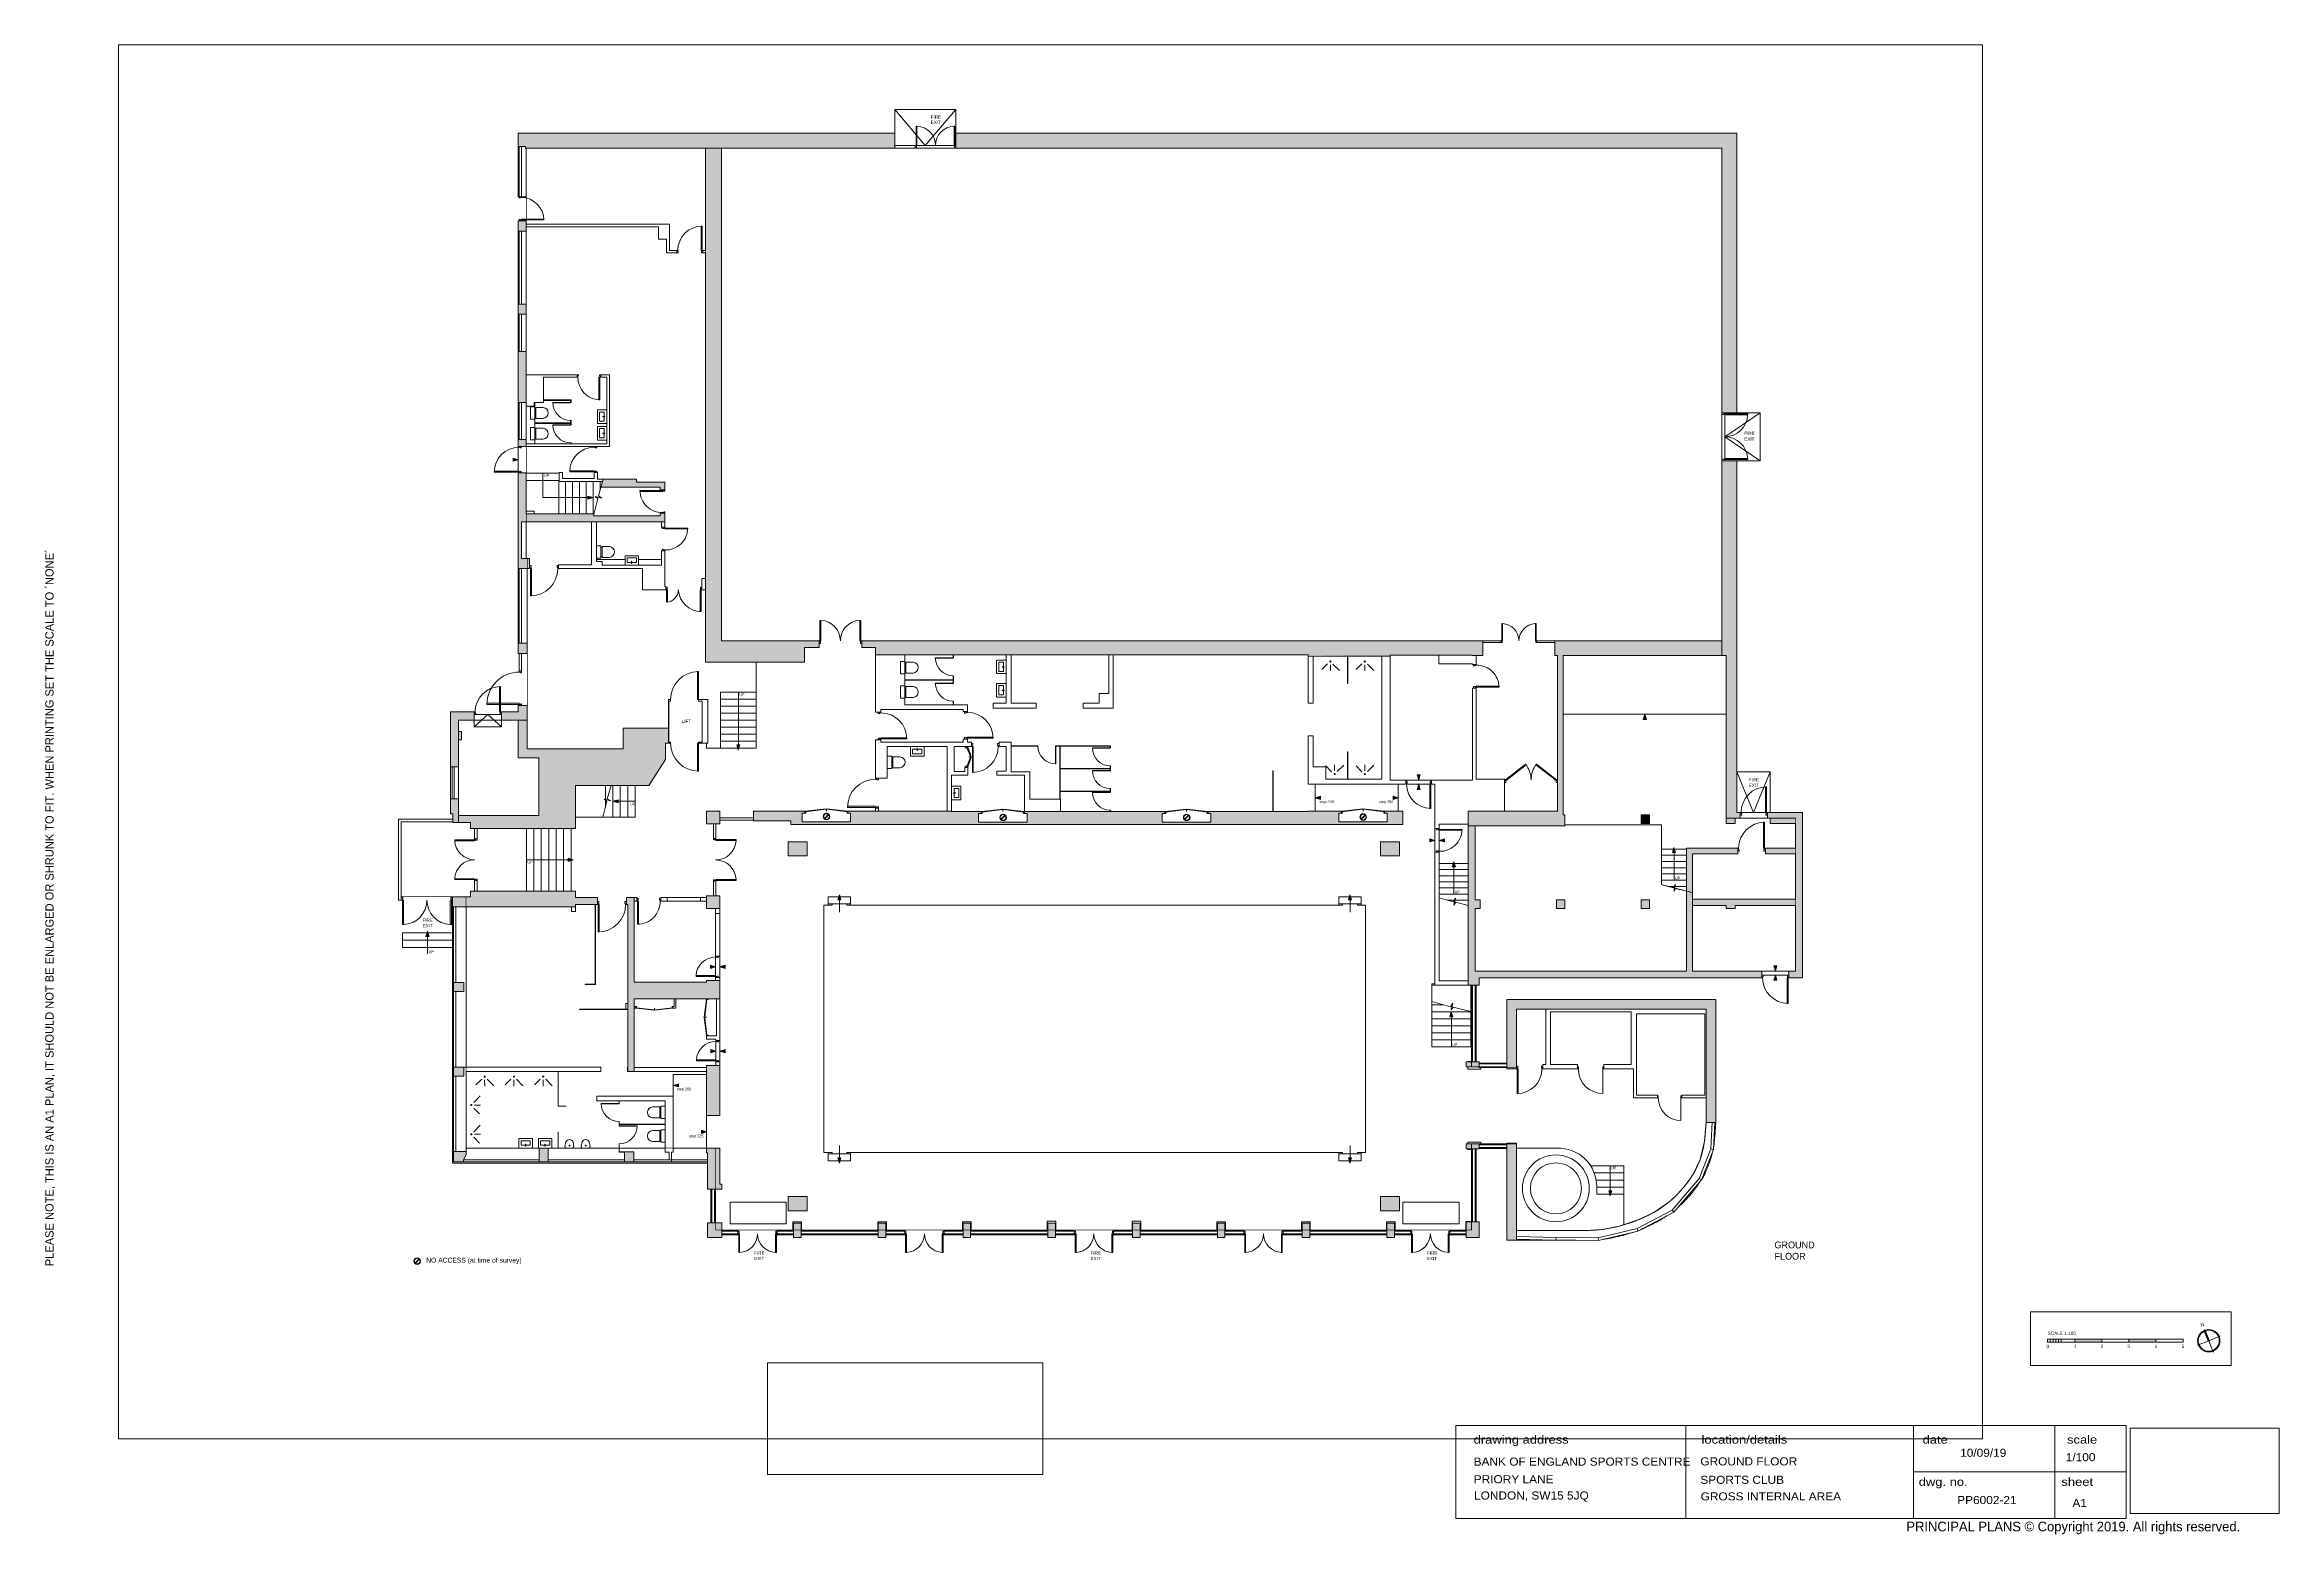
# Paper-space layout '21' of a CAD drawing. Header units: millimetres. Extents: x 32 to 857, y 29 to 579.
# The model-space entities are those that its viewports show. They can reach past a viewport. Long polylines and large blocks are cut down to what shows.
import ezdxf

# ---------------------------------------------------------------- set-up
doc = ezdxf.new("R2010")
doc.units = ezdxf.units.MM
for name, color, linetype, lineweight in [('BLOCKS', 8, 'Continuous', 15), ('GIA', 84, 'Continuous', 15), ('No access', 10, 'Continuous', 15), ('NOTES', 162, 'Continuous', 15), ('Partitions', 155, 'Continuous', 15), ('principalplans', 7, 'Continuous', 15), ('Stairs', 8, 'Continuous', 15), ('WALLS', 7, 'Continuous', 15), ('Window', 8, 'Continuous', 15)]:
    doc.layers.add(name, color=color, linetype=linetype, lineweight=lineweight)
doc.layers.add('Vport', color=7, linetype='Continuous', lineweight=15, true_color=0x8e84b7, plot=False)
doc.layers.add('Whatch', color=7, linetype='Continuous', lineweight=15, true_color=0xa8a8a8)
doc.styles.add('Century Gothic', font='GOTHIC.TTF')

# ---------------------------------------------------------------- blocks, each defined once
blk = doc.blocks.new('information dox')
at = {"layer": 'WALLS'}
for p, q in [((37.05, 0), (37.05, -15)), ((73.79, 0), (73.79, -15)), ((96.53, 0), (96.53, -15)), ((73.79, -7.49), (108.03, -7.49))]:
    blk.add_line(p, q, dxfattribs=at)
blk.add_lwpolyline([(108.03, 0), (0, 0), (0, -15), (108.03, -15)], close=True, dxfattribs=at)
at = {"layer": 'WALLS', "char_height": 1.3, "width": 19.2507, "attachment_point": 1, "style": 'Century Gothic'}
for s, insert in [('{\\W1.2;drawing address}', (2.88, -1.64)), ('{\\W1.2;location/details}', (39.61, -1.64)), ('{\\W1.2;date}', (75.24, -1.64)), ('{\\W1.2;scale}', (98.51, -1.64)), ('{\\W1.2;dwg. no.}', (74.61, -8.45)), ('{\\W1.2;sheet}', (97.61, -8.45))]:
    blk.add_mtext(s, dxfattribs=dict(at, insert=insert))
at = {"layer": 'WALLS', "style": 'Century Gothic', "width": 1.2}
for tag, p in [('ADDRESS1', (2.88, -6.49)), ('LOCATION1', (39.41, -6.45)), ('DATE', (81.29, -5.07)), ('SCALE', (98.31, -5.78)), ('ADDRESS2', (2.89, -9.33)), ('ADDRESS3', (2.94, -11.95)), ('LOCATION2', (39.4, -9.42)), ('LOCATION3', (39.46, -12.09)), ('JOBNUM', (80.81, -12.68)), ('SIZE', (99.38, -13.15))]:
    blk.add_attdef(tag, p, '', height=1.3, dxfattribs=at)
blk = doc.blocks.new('NORTH100')
at = {"layer": 'WALLS'}
h = blk.add_hatch(color=256, dxfattribs=at)
h.dxf.hatch_style = 1
h.paths.add_polyline_path([(84968, -53269), (84991, -53269), (85013, -53269), (85013, -52856, 0.026765), (84968, -52856)])
at = {"layer": 'principalplans'}
for p, q in [((84577, -53269), (84991, -53269)), ((84968, -52856), (84968, -53269)), ((84991, -53682), (84991, -53269)), ((85404, -53269), (84991, -53269)), ((85013, -52856), (85013, -53269))]:
    blk.add_line(p, q, dxfattribs=at)
blk.add_circle((84991, -53269), 414, dxfattribs=at)
blk.add_arc((84991, -53269), 389, 91.57689, 88.42311, dxfattribs=at)
at = {"layer": 'WALLS'}
for p, q in [((84577, -53269), (84539, -53269)), ((84991, -52855), (84991, -52817)), ((85404, -53269), (85442, -53269)), ((84991, -53682), (84991, -53720))]:
    blk.add_line(p, q, dxfattribs=at)
at = {"layer": 'principalplans', "insert": (84928, -52565), "char_height": 133.97, "width": 1749.52, "attachment_point": 1, "style": 'Century Gothic'}
blk.add_mtext('{\\fCentury Gothic|b0|i0|c0|p34;N}', dxfattribs=at)
blk = doc.blocks.new('DOUBLE DOOR')
at = {"layer": 'BLOCKS'}
for p, q in [((-1520, -760), (-1555, -760)), ((-1555, -760), (-1555, -860)), ((-1555, -860), (-1505, -860)), ((-1520, -760), (-1520, -800)), ((-1520, -800), (-1505, -800)), ((-1505, -800), (-1505, -860)), ((-15, -800), (-15, -860)), ((0, -800), (-15, -800)), ((35, -860), (-15, -860)), ((0, -760), (35, -760)), ((0, -760), (0, -800)), ((35, -760), (35, -860))]:
    blk.add_line(p, q, dxfattribs=at)
for points in [[(-1485, -760), (-1485, 0), (-1520, 0), (-1520, -760)], [(-35, -760), (-35, 0), (0, 0), (0, -760)]]:
    blk.add_lwpolyline(points, close=True, dxfattribs=at)
for centre, start, end in [((-1521, -761), 0.04394, 87.25575), ((1, -761), 92.74425, 179.95606)]:
    blk.add_arc(centre, 761, start, end, dxfattribs=at)
blk = doc.blocks.new('door')
at = {"layer": 'BLOCKS'}
for p, q in [((0, 450), (0, -450)), ((0, 450), (34, 450)), ((0, -450), (0, 450)), ((34, -450), (34, 450)), ((-30, -550), (-30, -450)), ((0, -450), (-30, -450)), ((20, -550), (-30, -550)), ((34, -450), (0, -450)), ((0, -491), (0, -450)), ((20, -491), (0, -491)), ((20, -550), (20, -491)), ((880, -491), (900, -491)), ((880, -550), (880, -491)), ((880, -550), (930, -550)), ((900, -491), (900, -450)), ((900, -450), (930, -450)), ((930, -550), (930, -450))]:
    blk.add_line(p, q, dxfattribs=at)
blk.add_arc((0, -450), 900, 0, 90, dxfattribs=at)
blk = doc.blocks.new('DOOR 900')
at = {"layer": 'Whatch'}
blk.add_blockref('door', (-825, 91), dxfattribs=at)
blk = doc.blocks.new('35')
at = {"layer": 'BLOCKS'}
for p, q in [((462002, 500), (461974, 500)), ((461974, 500), (461974, 417)), ((462002, 417), (461974, 417)), ((462002, 500), (462002, 417)), ((462901, 417), (462911, 417)), ((462901, 417), (462901, -492)), ((462911, 500), (462939, 500)), ((462911, 500), (462911, 417)), ((462911, -492), (462911, 417)), ((462911, 417), (462939, 417)), ((462939, 500), (462939, 417)), ((462911, -492), (462901, -492))]:
    blk.add_line(p, q, dxfattribs=at)
blk.add_arc((462911, 417), 909, 180, 270, dxfattribs=at)
blk = doc.blocks.new('36')
at = {"layer": 'BLOCKS'}
for p, q in [((430066, 8921), (430066, 8871)), ((430150, 8921), (430066, 8921)), ((430110, 8871), (430066, 8871)), ((430110, 8886), (430110, 8871)), ((430150, 8886), (430110, 8886)), ((430150, 8886), (430150, 8921)), ((430066, 7345), (430066, 7394)), ((430110, 7394), (430066, 7394)), ((430150, 7345), (430066, 7345)), ((430110, 7379), (430110, 7394)), ((430150, 7379), (430110, 7379)), ((430150, 7379), (430150, 7345))]:
    blk.add_line(p, q, dxfattribs=at)
for points in [[(430150, 8851), (430903, 8851), (430903, 8886), (430150, 8886)], [(430150, 7414), (430903, 7414), (430903, 7379), (430150, 7379)]]:
    blk.add_lwpolyline(points, close=True, dxfattribs=at)
for centre, start, end in [((430149, 8888), 270.04394, 357.25575), ((430149, 7378), 2.74425, 89.95606)]:
    blk.add_arc(centre, 755, start, end, dxfattribs=at)
blk = doc.blocks.new('DOOR 840')
at = {"layer": 'BLOCKS'}
for p, q in [((-582, 249), (-582, -591)), ((-582, -591), (-582, 249)), ((-548, 249), (-582, 249)), ((-548, -591), (-548, 248)), ((-612, -691), (-612, -591)), ((-582, -591), (-612, -591)), ((-562, -691), (-612, -691)), ((-548, -591), (-582, -591)), ((-582, -632), (-582, -591)), ((-562, -632), (-582, -632)), ((-562, -691), (-562, -632)), ((208, -632), (228, -632)), ((208, -691), (208, -632)), ((208, -691), (258, -691)), ((228, -632), (228, -591)), ((228, -591), (258, -591)), ((258, -691), (258, -591))]:
    blk.add_line(p, q, dxfattribs=at)
blk.add_arc((-586, -565), 814, 358.15749, 89.75925, dxfattribs=at)
blk = doc.blocks.new('37')
at = {"layer": 'BLOCKS'}
for p, q in [((452573, 8248), (452557, 8248)), ((452557, 8248), (452557, 8185)), ((452557, 8185), (452587, 8185)), ((453252, 8330), (452573, 8248)), ((452573, 8248), (452575, 8232)), ((452573, 8248), (452573, 8227)), ((452573, 8227), (452587, 8227)), ((452575, 8232), (453254, 8314)), ((452587, 8227), (452587, 8185)), ((453254, 8314), (453252, 8330)), ((453260, 8314), (453262, 8330)), ((453939, 8232), (453260, 8314)), ((453262, 8330), (453941, 8248)), ((453928, 8227), (453928, 8185)), ((453941, 8227), (453928, 8227)), ((453957, 8185), (453928, 8185)), ((453941, 8248), (453939, 8232)), ((453941, 8248), (453957, 8248)), ((453941, 8248), (453941, 8227)), ((453957, 8248), (453957, 8185))]:
    blk.add_line(p, q, dxfattribs=at)
for centre, start, end in [((452572, 8247), 0.04394, 6.9213), ((453942, 8247), 173.0787, 179.95606)]:
    blk.add_arc(centre, 685, start, end, dxfattribs=at)
blk = doc.blocks.new('No Access')
h = blk.add_hatch(color=256)
h.paths.add_polyline_path([(-326, 0, 1), (326, 0, 1)])
h.paths.add_polyline_path([(276, 0, -1), (-276, 0, -1)], flags=16)
blk.add_hatch(color=256).paths.add_polyline_path([(212, 177, 0.0453568), (177, 212), (-212, -177, 0.0453568), (-177, -212)])
for p, q in [((177, 212), (-212, -177)), ((212, 177), (-177, -212))]:
    blk.add_line(p, q)
for radius in [326, 276]:
    blk.add_circle((0, 0), radius)
blk = doc.blocks.new('30')
at = {"layer": 'BLOCKS'}
for p, q in [((525035, 13294), (524809, 13293)), ((525067, 13403), (524855, 13616)), ((524822, 12959), (525060, 13198))]:
    blk.add_line(p, q, dxfattribs=at)
blk.add_circle((525155, 13294), 21.5, dxfattribs=at)
blk = doc.blocks.new('33')
at = {"layer": 'BLOCKS'}
for p, q in [((524987, 33196), (524987, 32535)), ((524997, 33196), (524987, 33196)), ((524997, 33196), (524997, 32535)), ((524987, 32535), (524997, 32535))]:
    blk.add_line(p, q, dxfattribs=at)
blk.add_arc((524997, 32535), 661, 90, 180, dxfattribs=at)
blk = doc.blocks.new('wc')
at = {"layer": 'BLOCKS'}
for p, q in [((37299, 129044), (36849, 129044)), ((36849, 129044), (36849, 128881)), ((36849, 128881), (37299, 128881)), ((36874, 129352), (36874, 129084)), ((36874, 129084), (36899, 129084)), ((36899, 129044), (36899, 129084)), ((36899, 129084), (37249, 129084)), ((37249, 129084), (37249, 129044)), ((37274, 129084), (37249, 129084)), ((37274, 129084), (37274, 129352)), ((37299, 128881), (37299, 129044))]:
    blk.add_line(p, q, dxfattribs=at)
blk.add_arc((37074, 129339), 200, 3.80419, 176.19581, dxfattribs=at)
blk = doc.blocks.new('sink wc')
at = {"layer": 'BLOCKS'}
for p, q in [((36043, 129595), (36543, 129595)), ((36043, 129245), (36043, 129595)), ((36543, 129595), (36543, 129245)), ((36543, 129245), (36043, 129245)), ((36123, 129495), (36285, 129495)), ((36123, 129325), (36123, 129495)), ((36463, 129325), (36123, 129325)), ((36285, 129525), (36285, 129448)), ((36285, 129525), (36300, 129525)), ((36300, 129448), (36285, 129448)), ((36300, 129525), (36300, 129448)), ((36300, 129495), (36463, 129495)), ((36463, 129495), (36463, 129325))]:
    blk.add_line(p, q, dxfattribs=at)
blk = doc.blocks.new('38')
at = {"layer": 'BLOCKS'}
for p, q in [((439336, 11003), (439336, 11048)), ((439336, 11048), (439426, 11048)), ((439336, 11003), (439389, 11003)), ((439389, 11021), (439426, 11021)), ((439389, 11003), (439389, 11021)), ((439397, 11010), (439426, 11021)), ((439397, 11010), (439530, 10675)), ((439426, 11021), (439426, 11048)), ((439559, 10687), (439426, 11021)), ((439336, 10323), (439336, 10278)), ((439336, 10323), (439389, 10323)), ((439336, 10278), (439426, 10278)), ((439389, 10323), (439389, 10305)), ((439389, 10305), (439426, 10305)), ((439397, 10317), (439530, 10651)), ((439397, 10317), (439426, 10305)), ((439559, 10640), (439426, 10305)), ((439426, 10305), (439426, 10278)), ((439559, 10687), (439530, 10675)), ((439559, 10640), (439530, 10651))]:
    blk.add_line(p, q, dxfattribs=at)
for centre, start, end in [((439426, 11021), 275.89327, 291.64979), ((439426, 10305), 68.35021, 84.10673)]:
    blk.add_arc(centre, 360, start, end, dxfattribs=at)
blk = doc.blocks.new('39')
at = {"layer": 'BLOCKS'}
for p, q in [((436161, 11147), (436052, 11147)), ((436052, 11112), (436052, 11147)), ((436099, 11112), (436052, 11112)), ((436099, 11089), (436099, 11112)), ((436161, 11089), (436099, 11089)), ((436161, 11089), (436161, 11147)), ((436052, 10115), (435015, 10115)), ((435015, 10075), (435015, 10115)), ((435015, 10075), (436052, 10075)), ((436052, 10075), (435015, 10075)), ((436052, 10115), (436052, 10075)), ((436099, 10075), (436052, 10075)), ((436052, 10075), (436052, 10041)), ((436161, 10041), (436052, 10041)), ((436099, 10098), (436099, 10075)), ((436161, 10098), (436099, 10098)), ((436161, 10098), (436161, 10041))]:
    blk.add_line(p, q, dxfattribs=at)
blk.add_arc((436052, 10075), 1037, 90, 180, dxfattribs=at)
blk = doc.blocks.new('bide')
at = {"layer": 'BLOCKS'}
for p, q in [((114921, 102425), (114921, 102193)), ((114984, 102473), (115151, 102442)), ((114984, 102145), (115152, 102177))]:
    blk.add_line(p, q, dxfattribs=at)
blk.add_circle((115011, 102309), 15, dxfattribs=at)
for centre, radius, start, end in [((114971, 102425), 50, 74.0546, 180), ((115082, 102309), 149, 298.00584, 62.56609), ((114971, 102193), 50, 180, 285.9454)]:
    blk.add_arc(centre, radius, start, end, dxfattribs=at)
blk = doc.blocks.new('DOOR 760')
at = {"layer": 'BLOCKS'}
for p, q in [((-712, -265), (-747, -265)), ((-747, -265), (-747, -365)), ((-747, -365), (-697, -365)), ((-712, -265), (-712, -305)), ((-712, -305), (-697, -305)), ((-697, -305), (-697, -365)), ((33, -305), (33, -365)), ((48, -305), (33, -305)), ((33, -365), (83, -365)), ((83, -265), (48, -265)), ((48, -305), (48, -265)), ((83, -365), (83, -265))]:
    blk.add_line(p, q, dxfattribs=at)
blk.add_lwpolyline([(-677, -265), (-677, 495), (-712, 495), (-712, -265)], close=True, dxfattribs=at)
blk.add_arc((-714, -266), 761, 0.04394, 87.25575, dxfattribs=at)
blk = doc.blocks.new('40')
at = {"layer": 'BLOCKS'}
for p, q in [((455812, -5565), (455857, -5565)), ((455812, -5665), (455812, -5565)), ((455844, -5665), (455812, -5665)), ((455844, -5628), (455857, -5628)), ((455844, -5665), (455844, -5628)), ((455857, -5628), (455857, -5565)), ((457262, -5565), (457216, -5565)), ((457216, -5628), (457216, -5565)), ((457230, -5628), (457216, -5628)), ((457230, -5665), (457230, -5628)), ((457230, -5665), (457262, -5665)), ((457262, -5665), (457262, -5565))]:
    blk.add_line(p, q, dxfattribs=at)
for points in [[(455875, -5665), (455875, -6358), (455844, -6358), (455844, -5665)], [(457198, -5665), (457198, -6358), (457230, -6358), (457230, -5665)]]:
    blk.add_lwpolyline(points, close=True, dxfattribs=at)
for centre, start, end in [((455842, -5664), 272.74425, 359.95606), ((457231, -5664), 180.04394, 267.25575)]:
    blk.add_arc(centre, 694, start, end, dxfattribs=at)
blk = doc.blocks.new('41')
at = {"layer": 'BLOCKS'}
for p, q in [((468914, 9889), (468914, 10829)), ((468950, 10829), (468914, 10829)), ((468950, 10829), (468950, 9889)), ((468950, 9889), (468950, 10829)), ((467979, 9789), (467979, 9889)), ((468010, 9889), (467979, 9889)), ((468031, 9789), (467979, 9789)), ((468010, 9846), (468010, 9889)), ((468031, 9846), (468010, 9846)), ((468031, 9789), (468031, 9846)), ((468914, 9889), (468950, 9889)), ((468929, 9846), (468950, 9846)), ((468929, 9789), (468929, 9846)), ((468929, 9789), (468982, 9789)), ((468950, 9846), (468950, 9889)), ((468950, 9889), (468982, 9889)), ((468982, 9789), (468982, 9889))]:
    blk.add_line(p, q, dxfattribs=at)
blk.add_arc((468950, 9889), 940, 90, 180, dxfattribs=at)
blk = doc.blocks.new('42')
at = {"layer": 'BLOCKS'}
for p, q in [((459170, 16226), (459141, 16226)), ((459141, 16226), (459141, 16164)), ((459141, 16164), (459183, 16164)), ((459170, 16226), (459170, 16192)), ((459170, 16192), (459183, 16192)), ((459183, 16192), (459183, 16164)), ((460430, 16192), (460430, 16164)), ((460442, 16192), (460430, 16192)), ((460471, 16164), (460430, 16164)), ((460442, 16226), (460471, 16226)), ((460442, 16226), (460442, 16192)), ((460471, 16226), (460471, 16164))]:
    blk.add_line(p, q, dxfattribs=at)
for points in [[(459199, 16226), (459199, 16862), (459170, 16862), (459170, 16226)], [(460413, 16226), (460413, 16862), (460442, 16862), (460442, 16226)]]:
    blk.add_lwpolyline(points, close=True, dxfattribs=at)
for centre, start, end in [((459169, 16225), 0.04394, 87.25575), ((460443, 16225), 92.74425, 179.95606)]:
    blk.add_arc(centre, 637, start, end, dxfattribs=at)
blk = doc.blocks.new('43')
at = {"layer": 'BLOCKS'}
for p, q in [((460055, 11670), (459309, 11091)), ((459330, 11063), (460076, 11643)), ((460076, 11643), (460055, 11670)), ((460431, 11643), (460452, 11670)), ((461177, 11063), (460431, 11643)), ((460452, 11670), (461199, 11091)), ((459309, 11091), (459274, 11091)), ((459274, 11091), (459274, 10991)), ((459274, 10991), (459324, 10991)), ((459309, 11091), (459330, 11063)), ((459309, 11091), (459309, 11051)), ((459309, 11051), (459324, 11051)), ((459324, 11051), (459324, 10991)), ((461199, 11091), (461177, 11063)), ((461184, 11051), (461184, 10991)), ((461199, 11051), (461184, 11051)), ((461234, 10991), (461184, 10991)), ((461199, 11091), (461234, 11091)), ((461199, 11091), (461199, 11051)), ((461234, 11091), (461234, 10991))]:
    blk.add_line(p, q, dxfattribs=at)
for centre, start, end in [((459309, 11091), 0, 37.8317), ((461199, 11091), 142.1683, 180)]:
    blk.add_arc(centre, 945, start, end, dxfattribs=at)
blk = doc.blocks.new('44')
at = {"layer": 'BLOCKS'}
for p, q in [((429483, 12446), (429483, 11413)), ((429483, 12446), (429518, 12446)), ((429518, 11413), (429518, 12446)), ((429518, 11413), (429483, 11413))]:
    blk.add_line(p, q, dxfattribs=at)
blk.add_arc((429518, 12446), 1033, 180, 270, dxfattribs=at)
blk = doc.blocks.new('45')
at = {"layer": 'BLOCKS'}
for p, q in [((421248, 8909), (421248, 8860)), ((421309, 8860), (421248, 8860)), ((421309, 8875), (421309, 8860)), ((421348, 8875), (421309, 8875)), ((421348, 8875), (421348, 8909)), ((421248, 7372), (421248, 7420)), ((421309, 7420), (421248, 7420)), ((421309, 7406), (421309, 7420)), ((421348, 7406), (421309, 7406)), ((421348, 7406), (421348, 7372))]:
    blk.add_line(p, q, dxfattribs=at)
for points in [[(421348, 8841), (422082, 8841), (422082, 8875), (421348, 8875)], [(421348, 7439), (422082, 7439), (422082, 7406), (421348, 7406)]]:
    blk.add_lwpolyline(points, close=True, dxfattribs=at)
for centre, start, end in [((421347, 8876), 270.04394, 357.25575), ((421347, 7404), 2.74425, 89.95606)]:
    blk.add_arc(centre, 736, start, end, dxfattribs=at)
at = {"layer": 'Window', "ltscale": 2}
for p, q in [((421348, 8909), (421248, 8909)), ((421348, 7372), (421248, 7372))]:
    blk.add_line(p, q, dxfattribs=at)
blk = doc.blocks.new('46')
at = {"layer": 'BLOCKS'}
for p, q in [((418543, 6752), (418602, 6752)), ((418584, 6652), (418543, 6652)), ((418584, 6699), (418602, 6699)), ((418584, 6652), (418584, 6699)), ((418602, 6699), (418602, 6752)), ((420434, 6752), (420374, 6752)), ((420374, 6699), (420374, 6752)), ((420392, 6699), (420374, 6699)), ((420392, 6652), (420392, 6699)), ((420392, 6652), (420434, 6652))]:
    blk.add_line(p, q, dxfattribs=at)
for points in [[(418626, 6652), (418626, 5748), (418584, 5748), (418584, 6652)], [(420350, 6652), (420350, 5748), (420392, 5748), (420392, 6652)]]:
    blk.add_lwpolyline(points, close=True, dxfattribs=at)
for centre, start, end in [((418583, 6652), 272.74425, 359.95606), ((420394, 6652), 180.04394, 267.25575)]:
    blk.add_arc(centre, 906, start, end, dxfattribs=at)
at = {"layer": 'Window', "ltscale": 2}
for p, q in [((418543, 6652), (418543, 6752)), ((420434, 6652), (420434, 6752))]:
    blk.add_line(p, q, dxfattribs=at)
blk = doc.blocks.new('DOOR 1210')
at = {"layer": 'BLOCKS'}
for p, q in [((523, -547), (523, 233)), ((557, 233), (557, -547)), ((-703, -647), (-703, -547)), ((-673, -547), (-703, -547)), ((-653, -647), (-703, -647)), ((-673, -107), (-673, -547)), ((-639, -547), (-673, -547)), ((-673, -588), (-673, -547)), ((-653, -588), (-673, -588)), ((-653, -647), (-653, -588)), ((-639, -547), (-639, -111)), ((523, -547), (557, -547)), ((537, -588), (557, -588)), ((537, -647), (537, -588)), ((537, -647), (587, -647)), ((557, -588), (557, -547)), ((557, -588), (557, -547)), ((557, -547), (587, -547)), ((587, -647), (587, -547))]:
    blk.add_line(p, q, dxfattribs=at)
for centre, radius, start, end in [((580, -605), 838, 91.58641, 176.06341), ((-708, -559), 453, 1.49223, 85.52077)]:
    blk.add_arc(centre, radius, start, end, dxfattribs=at)
blk = doc.blocks.new('47')
at = {"layer": 'BLOCKS'}
for p, q in [((427355, 21770), (428195, 21770)), ((428195, 21770), (427355, 21770)), ((427355, 21736), (427355, 21770)), ((428195, 21736), (427355, 21736)), ((428279, 21800), (428195, 21800)), ((428195, 21770), (428195, 21800)), ((428195, 21736), (428195, 21770)), ((428236, 21770), (428195, 21770)), ((428236, 21750), (428236, 21770)), ((428279, 21750), (428236, 21750)), ((428279, 21750), (428279, 21800)), ((428236, 20960), (428195, 20960)), ((428195, 20960), (428195, 20930)), ((428279, 20930), (428195, 20930)), ((428236, 20980), (428236, 20960)), ((428279, 20980), (428236, 20980)), ((428279, 20980), (428279, 20930))]:
    blk.add_line(p, q, dxfattribs=at)
blk.add_arc((428168, 21774), 814, 180.24075, 271.84251, dxfattribs=at)
blk = doc.blocks.new('48')
at = {"layer": 'BLOCKS'}
for p, q in [((429617, 30633), (429617, 31533)), ((429651, 31533), (429617, 31533)), ((429651, 31533), (429651, 30633)), ((429651, 30633), (429651, 31533)), ((428721, 30541), (428721, 30633)), ((428751, 30633), (428721, 30633)), ((428771, 30541), (428721, 30541)), ((428751, 30592), (428751, 30633)), ((428771, 30592), (428751, 30592)), ((428771, 30541), (428771, 30592)), ((429617, 30633), (429651, 30633)), ((429631, 30592), (429651, 30592)), ((429631, 30541), (429631, 30592)), ((429631, 30541), (429681, 30541)), ((429651, 30592), (429651, 30633)), ((429651, 30633), (429681, 30633)), ((429681, 30541), (429681, 30633))]:
    blk.add_line(p, q, dxfattribs=at)
blk.add_arc((429651, 30633), 900, 90, 180, dxfattribs=at)
blk = doc.blocks.new('50')
at = {"layer": 'BLOCKS'}
for p, q in [((422900, 32572), (422900, 32618)), ((422900, 32618), (422975, 32618)), ((422900, 32572), (422937, 32572)), ((422937, 32590), (422975, 32590)), ((422937, 32572), (422937, 32590)), ((422900, 31779), (422900, 31733)), ((422900, 31779), (422937, 31779)), ((422900, 31733), (422975, 31733)), ((422937, 31779), (422937, 31760)), ((422937, 31760), (422975, 31760)), ((422975, 31792), (423804, 31792)), ((422975, 31792), (422975, 31760)), ((423804, 31760), (422975, 31760)), ((422975, 31760), (422975, 31733)), ((422975, 31760), (423804, 31760)), ((423804, 31760), (423804, 31792))]:
    blk.add_line(p, q, dxfattribs=at)
blk.add_arc((422975, 31760), 830, 0, 90, dxfattribs=at)
blk = doc.blocks.new('51')
at = {"layer": 'BLOCKS'}
for p, q in [((425053, 26049), (425003, 26049)), ((425003, 26049), (425003, 25962)), ((425033, 25962), (425003, 25962)), ((425033, 26003), (425033, 25962)), ((425053, 26003), (425033, 26003)), ((425053, 26049), (425053, 26003)), ((425809, 25962), (425809, 25123)), ((425809, 25962), (425843, 25962)), ((425823, 26049), (425873, 26049)), ((425823, 26049), (425823, 26003)), ((425823, 26003), (425843, 26003)), ((425843, 26003), (425843, 25962)), ((425843, 25122), (425843, 25962)), ((425843, 25962), (425873, 25962)), ((425843, 25962), (425843, 25122)), ((425873, 26049), (425873, 25962)), ((425809, 25122), (425843, 25122))]:
    blk.add_line(p, q, dxfattribs=at)
blk.add_arc((425847, 25936), 814, 178.15749, 269.75925, dxfattribs=at)
blk = doc.blocks.new('52')
at = {"layer": 'BLOCKS'}
for p, q in [((422975, 15112), (422900, 15112)), ((422900, 15072), (422900, 15112)), ((422954, 15072), (422900, 15072)), ((422954, 15045), (422954, 15072)), ((422975, 15045), (422954, 15045)), ((422975, 15045), (422975, 15112)), ((422900, 13922), (421704, 13922)), ((421704, 13877), (421704, 13922)), ((421704, 13877), (422900, 13877)), ((422900, 13877), (421704, 13877)), ((422900, 13922), (422900, 13877)), ((422954, 13877), (422900, 13877)), ((422900, 13877), (422900, 13837)), ((422975, 13837), (422900, 13837)), ((422954, 13903), (422954, 13877)), ((422975, 13903), (422954, 13903)), ((422975, 13903), (422975, 13837))]:
    blk.add_line(p, q, dxfattribs=at)
blk.add_arc((422900, 13877), 1195, 90, 180, dxfattribs=at)
blk = doc.blocks.new('53')
at = {"layer": 'BLOCKS'}
for p, q in [((422172, 13596), (422172, 14534)), ((422207, 14534), (422172, 14534)), ((422207, 14534), (422207, 13596)), ((422207, 13596), (422207, 14534)), ((421238, 13499), (421238, 13596)), ((421269, 13596), (421238, 13596)), ((421290, 13499), (421238, 13499)), ((421269, 13553), (421269, 13596)), ((421290, 13553), (421269, 13553)), ((421290, 13499), (421290, 13553)), ((422172, 13596), (422207, 13596)), ((422186, 13553), (422207, 13553)), ((422186, 13499), (422186, 13553)), ((422186, 13499), (422239, 13499)), ((422207, 13553), (422207, 13596)), ((422207, 13596), (422239, 13596)), ((422239, 13499), (422239, 13596))]:
    blk.add_line(p, q, dxfattribs=at)
blk.add_arc((422207, 13596), 938, 90, 180, dxfattribs=at)

msp = doc.modelspace()

# ---------------------------------------------------------------- hatches: boundary and pattern name
at = {"layer": 'Stairs'}
for points in [[(384379, 139576), (384186, 139633), (384186, 139517)], [(387145, 138177), (386953, 138234), (386953, 138118)], [(425969, 130178), (425912, 129985), (426028, 129985)], [(392503, 128855), (392446, 129047), (392562, 129047)], [(417681, 127936), (417565, 127936), (417624, 127743)], [(413994, 127152), (413994, 127036), (413802, 127095)], [(416675, 127152), (416675, 127036), (416868, 127095)], [(417681, 127401), (417565, 127401), (417624, 127593)], [(387869, 126965), (388062, 127022), (388062, 126906)], [(418031, 125580), (418031, 125464), (418224, 125523)], [(418575, 125580), (418575, 125464), (418383, 125523)], [(386411, 124806), (386219, 124863), (386219, 124747)], [(418918, 124735), (418862, 124542), (418977, 124542)], [(427049, 125264), (426993, 125072), (427108, 125072)], [(396293, 123324), (396177, 123324), (396236, 123516)], [(415029, 123324), (415145, 123324), (415086, 123516)], [(381026, 122165), (381083, 121972), (380967, 121972)], [(391473, 120914), (391473, 120798), (391666, 120857)], [(392015, 120914), (392015, 120798), (391823, 120857)], [(430791, 120696), (430735, 120888), (430850, 120888)], [(430791, 120550), (430735, 120358), (430850, 120358)], [(418828, 119195), (418771, 119003), (418887, 119003)], [(391485, 117800), (391485, 117684), (391678, 117743)], [(392015, 117800), (392015, 117684), (391823, 117743)], [(390293, 116419), (390293, 116535), (390101, 116476)], [(391140, 114705), (391140, 114821), (391333, 114762)], [(396293, 113804), (396177, 113804), (396236, 113611)], [(415029, 113804), (415145, 113804), (415086, 113611)], [(424698, 112395), (424755, 112588), (424639, 112588)]]:
    msp.add_hatch(color=256, dxfattribs=at).paths.add_polyline_path(points)
at = {"layer": 'WALLS'}
h = msp.add_hatch(color=256, dxfattribs=at)
h.dxf.hatch_style = 1
h.paths.add_polyline_path([(81040, -53319), (81040, -53219), (80040, -53219), (80040, -53319)])
h.paths.add_polyline_path([(82040, -53219), (82040, -53319), (83040, -53319), (83040, -53219)])
at = {"layer": 'Whatch', "ltscale": 2}
h = msp.add_hatch(color=256, dxfattribs=at)
h.dxf.hatch_style = 1
h.paths.add_polyline_path([(423021, 126462), (422957, 126462), (422957, 132343), (428981, 132343), (428981, 126149), (429311, 126149), (429311, 126344), (429496, 126344), (429496, 126555), (429365, 126555), (429365, 139540), (428815, 139540), (428815, 132892), (422654, 132892), (422654, 132830), (422654, 132343), (422751, 132343), (422751, 126603), (419454, 126603), (419454, 126122), (419454, 120175), (419857, 120175), (419857, 120446), (430290, 120446), (430290, 120696), (427731, 120696), (427731, 123113), (428981, 123113), (428981, 123005), (429311, 123005), (429311, 123113), (431541, 123113), (431541, 120696), (431293, 120696), (431293, 120446), (431791, 120446), (431791, 126555), (430499, 126555), (430499, 126344), (430599, 126344), (430599, 126149), (431541, 126149), (431541, 125234), (430423, 125234), (430423, 125021), (431541, 125021), (431541, 123350), (429311, 123350), (428981, 123350), (427731, 123350), (427731, 125021), (429403, 125021), (429403, 125234), (427515, 125234), (427515, 125201), (427515, 120696), (419704, 120696), (419704, 123007), (419895, 123007), (419895, 123322), (419704, 123322), (419704, 126057), (423021, 126057)])
h.paths.add_polyline_path([(423021, 123322), (422706, 123322), (422706, 123007), (423021, 123007)], flags=17)
h.paths.add_polyline_path([(426147, 123322), (425832, 123322), (425832, 123007), (426147, 123007)], flags=17)
h.paths.add_polyline_path([(416918, 125474), (416218, 125474), (416218, 124949), (416918, 124949)])
h.paths.add_polyline_path([(391823, 126597), (391328, 126597), (391328, 126127), (391823, 126127)])
h.paths.add_polyline_path([(386493, 127553), (389196, 127553), (389814, 128512), (389814, 129112), (389923, 129112), (389923, 129663), (388247, 129663), (388247, 128903), (384713, 128903), (384713, 130503), (384417, 130503), (384379, 130503), (384379, 130262), (383756, 130262), (383756, 129962), (384379, 129962), (384379, 128569), (385144, 128569), (385144, 126437), (382172, 126437), (382172, 127057), (381932, 127057), (381872, 127057), (381872, 126508), (381961, 126508), (381961, 126185), (382615, 126185), (382615, 125960), (386493, 125960)])
h.paths.add_polyline_path([(382279, 129547), (382172, 129547), (382172, 129962), (382755, 129962), (382755, 130262), (381872, 130262), (381872, 128232), (381932, 128232), (382172, 128232), (382172, 129234), (382279, 129234)], flags=17)
h.paths.add_polyline_path([(394942, 132649), (395483, 132649), (395483, 132892), (391882, 132892), (391882, 151080), (398281, 151080), (398281, 151174), (398281, 151630), (384379, 151630), (384379, 151135), (384648, 151135), (384648, 151080), (391291, 151080), (391291, 132107), (394942, 132107)])
h.paths.add_polyline_path([(419993, 132892), (397058, 132892), (397058, 132649), (397569, 132649), (397569, 132368), (398650, 132368), (413542, 132368), (416566, 132321), (416566, 132356), (419610, 132356), (419610, 132343), (419993, 132343)])
h.paths.add_polyline_path([(429365, 151630), (400534, 151630), (400534, 151174), (400534, 151080), (428819, 151080), (428815, 151076), (428815, 141305), (429365, 141305)])
h.paths.add_polyline_path([(384675, 148399), (384417, 148399), (384379, 148399), (384379, 148007), (384417, 148007), (384675, 148007)], flags=17)
h.paths.add_polyline_path([(384675, 145321), (384417, 145321), (384379, 145321), (384379, 144946), (384417, 144946), (384675, 144946)], flags=17)
h.paths.add_polyline_path([(384675, 143574), (384417, 143574), (384379, 143574), (384379, 141689), (384417, 141689), (384675, 141689)], flags=17)
h.paths.add_polyline_path([(384675, 140317), (384417, 140317), (384379, 140317), (384379, 140064), (384409, 140064), (384675, 140064)], flags=17)
h.paths.add_polyline_path([(384675, 139088), (384409, 139088), (384379, 139088), (384379, 135554), (384417, 135554), (384798, 135554), (384798, 135931), (384492, 135931), (384492, 137277), (389796, 137277), (389796, 137597), (389612, 137597), (389612, 137504), (387160, 137504), (387179, 137578), (384675, 137578)], flags=17)
h.paths.add_polyline_path([(389796, 138749), (388743, 138749), (388743, 138863), (387516, 138863), (387432, 138565), (389612, 138565), (389612, 138467), (389796, 138467)], flags=16)
h.paths.add_polyline_path([(384713, 132801), (384417, 132801), (384379, 132801), (384379, 132421), (384417, 132421), (384713, 132421)], flags=17)
h = msp.add_hatch(color=256, dxfattribs=at)
h.dxf.hatch_style = 1
h.paths.add_polyline_path([(417041, 126104), (417041, 126597), (416365, 126597), (416365, 126525), (416465, 126525), (416465, 126205), (414675, 126205), (414675, 126525), (414775, 126525), (414775, 126597), (413542, 126597), (413542, 126583), (409846, 126583), (409846, 126512), (409946, 126512), (409946, 126192), (408156, 126192), (408156, 126512), (408256, 126512), (408256, 126583), (403066, 126583), (403066, 126512), (403166, 126512), (403166, 126192), (401376, 126192), (401376, 126512), (401476, 126512), (401476, 126583), (400373, 126583), (400373, 126597), (396548, 126597), (396548, 126525), (396648, 126525), (396648, 126205), (394858, 126205), (394858, 126525), (394958, 126525), (394958, 126597), (393065, 126597), (393065, 126239), (394438, 126239), (394438, 126104)])
h = msp.add_hatch(color=256, dxfattribs=at)
h.dxf.hatch_style = 1
h.paths.add_polyline_path([(426147, 126149), (426147, 126462), (425832, 126462), (425832, 126149)])
h = msp.add_hatch(color=256, dxfattribs=at)
h.dxf.hatch_style = 1
h.paths.add_polyline_path([(421234, 114347), (420872, 114347), (420872, 114147), (420872, 110762), (421234, 110762)])
h.paths.add_polyline_path([(419854, 111434), (419379, 111434), (419379, 110866), (419854, 110866)])
h.paths.add_polyline_path([(419857, 114134), (419857, 114320), (419379, 114320), (419379, 114134)])
h.paths.add_polyline_path([(416918, 111850), (416918, 112375), (416218, 112375), (416218, 111850)])
h.paths.add_polyline_path([(416449, 110866), (416729, 110866), (416729, 111385), (416449, 111385)])
h.paths.add_polyline_path([(413599, 111385), (413319, 111385), (413319, 110866), (413599, 110866)])
h.paths.add_polyline_path([(410189, 110866), (410469, 110866), (410469, 111385), (410189, 111385)])
h.paths.add_polyline_path([(407339, 111385), (407059, 111385), (407059, 110866), (407339, 110866)])
h.paths.add_polyline_path([(403929, 110866), (404209, 110866), (404209, 111385), (403929, 111385)])
h.paths.add_polyline_path([(400799, 110866), (401079, 110866), (401079, 111385), (400799, 111385)])
h.paths.add_polyline_path([(397949, 111385), (397669, 111385), (397669, 110866), (397949, 110866)])
h.paths.add_polyline_path([(394539, 110866), (394819, 110866), (394819, 111385), (394539, 111385)])
h.paths.add_polyline_path([(395049, 112375), (394349, 112375), (394349, 111850), (395049, 111850)])
h.paths.add_polyline_path([(391889, 110866), (391889, 111402), (391363, 111402), (391363, 110866)])
h.paths.add_polyline_path([(391363, 112646), (391889, 112646), (391889, 112832), (391823, 112832), (391823, 114164), (391333, 114164), (391333, 113989), (391363, 113989)])
h.paths.add_polyline_path([(388644, 113652), (388644, 114020), (388305, 114020), (388305, 113652)])
h.paths.add_polyline_path([(385486, 114164), (385146, 114164), (385146, 113652), (385486, 113652)])
h.paths.add_polyline_path([(381993, 114031), (381993, 113652), (382356, 113652), (382356, 113727), (382450, 113916), (382450, 114031)])
h.paths.add_polyline_path([(391823, 117215), (391678, 117215), (391333, 117215), (391333, 116993), (391333, 115360), (391823, 115360)])
h.paths.add_polyline_path([(391328, 120292), (388658, 120292), (388658, 123411), (388374, 123411), (388374, 123151), (388425, 123151), (388425, 116993), (388658, 116993), (388658, 119676), (391823, 119676), (391823, 120355), (391328, 120355)])
h.paths.add_polyline_path([(382368, 117154), (381993, 117154), (381993, 116821), (382368, 116821)])
h.paths.add_polyline_path([(382368, 119944), (382368, 120277), (381993, 120277), (381993, 119944)])
h.paths.add_polyline_path([(386493, 123067), (386493, 123151), (387298, 123151), (387298, 123411), (386493, 123411), (386493, 123653), (382615, 123653), (382615, 123441), (381951, 123441), (381951, 123067)])
h.paths.add_polyline_path([(391823, 123011), (391823, 123471), (391328, 123471), (391328, 123011)])
h.paths.add_polyline_path([(395049, 124949), (395049, 125474), (394349, 125474), (394349, 124949)])
h.paths.add_polyline_path([(420872, 117268), (420872, 117083), (421234, 117083), (421234, 119289), (422321, 119289), (428232, 119289), (428232, 116015), (428232, 115113), (428594, 115113), (428594, 119651), (420872, 119651)])
h.paths.add_polyline_path([(419379, 117345), (419379, 117159), (419857, 117159), (419857, 117345)])

# ---------------------------------------------------------------- linework, layer by layer
at = {"layer": 'BLOCKS', "ltscale": 2}
for p, q in [((399032, 151174), (398281, 151174)), ((399032, 151080), (398281, 151080)), ((384989, 140164), (384989, 141689)), ((384409, 140064), (384409, 140033)), ((384675, 135931), (384675, 137277)), ((388320, 135891), (387270, 135891)), ((389666, 135891), (388820, 135891)), ((419993, 132892), (420658, 132892)), ((421989, 132892), (422654, 132892)), ((420658, 132830), (419993, 132830)), ((422654, 132830), (421989, 132830)), ((389923, 129112), (389923, 130723)), ((389923, 130723), (390002, 130723)), ((389943, 129152), (389943, 130663)), ((389943, 130663), (390002, 130663)), ((390002, 130723), (390002, 130663)), ((391035, 130723), (391380, 130723)), ((391035, 130723), (391035, 130663)), ((391035, 130663), (391164, 130663)), ((391164, 129152), (391164, 130663)), ((391380, 129112), (391380, 130723)), ((390002, 129112), (389923, 129112)), ((390002, 129152), (389943, 129152)), ((390002, 129112), (390002, 129152)), ((391164, 129152), (391035, 129152)), ((391035, 129112), (391035, 129152)), ((391380, 129112), (391035, 129112)), ((393065, 126359), (391823, 126359)), ((393065, 126269), (391823, 126269)), ((395663, 123131), (395963, 123131)), ((395663, 113996), (395663, 123131)), ((395823, 123131), (395823, 123437)), ((395823, 123437), (396649, 123437)), ((395823, 123181), (396649, 123181)), ((395963, 123131), (395963, 123181)), ((396509, 123131), (396509, 123181)), ((396509, 123131), (414813, 123131)), ((396649, 123437), (396649, 123131)), ((415499, 123437), (414673, 123437)), ((414673, 123437), (414673, 123131)), ((415499, 123181), (414673, 123181)), ((414813, 123131), (414813, 123181)), ((415359, 123131), (415359, 123181)), ((415359, 123131), (415659, 123131)), ((415499, 123131), (415499, 123437)), ((415659, 113996), (415659, 123131)), ((419574, 117365), (419439, 117365)), ((419439, 117365), (419439, 117345)), ((419439, 117159), (419439, 117079)), ((419920, 117079), (419920, 117168)), ((419439, 117079), (419920, 117079)), ((395663, 113996), (395963, 113996)), ((395823, 113996), (395823, 113690)), ((395823, 113946), (396649, 113946)), ((395963, 113996), (395963, 113946)), ((396509, 113996), (414813, 113996)), ((396509, 113996), (396509, 113946)), ((396649, 113690), (396649, 113996)), ((414673, 113690), (414673, 113996)), ((415499, 113946), (414673, 113946)), ((414813, 113996), (414813, 113946)), ((415359, 113996), (415659, 113996)), ((415359, 113996), (415359, 113946)), ((415499, 113996), (415499, 113690)), ((419439, 114320), (419439, 114375)), ((419439, 114375), (419920, 114375)), ((419439, 114134), (419439, 114107)), ((419439, 114107), (419574, 114107)), ((419920, 114375), (419920, 114317)), ((421234, 114159), (422736, 114159)), ((395823, 113690), (396649, 113690)), ((415499, 113690), (414673, 113690)), ((425201, 113505), (423971, 113505)), ((425201, 113244), (424103, 113244)), ((425201, 113505), (425201, 111319)), ((425201, 112983), (424174, 112983)), ((424195, 112740), (424195, 112460)), ((425201, 112721), (424195, 112721)), ((425201, 112460), (424195, 112460)), ((392202, 111366), (392202, 112163)), ((392202, 112163), (394273, 112163)), ((394273, 111366), (394273, 112163)), ((394839, 111435), (394519, 111435)), ((394519, 111435), (394519, 111136)), ((394839, 111435), (394839, 111136)), ((397969, 111435), (397649, 111435)), ((397649, 111435), (397649, 111136)), ((397969, 111435), (397969, 111136)), ((401099, 111445), (400779, 111445)), ((400779, 111445), (400779, 111136)), ((401099, 111445), (401099, 111136)), ((404229, 111465), (403909, 111465)), ((403909, 111465), (403909, 111136)), ((404229, 111465), (404229, 111136)), ((407359, 111465), (407039, 111465)), ((407039, 111465), (407039, 111136)), ((407359, 111465), (407359, 111136)), ((410489, 111435), (410169, 111435)), ((410169, 111435), (410169, 111136)), ((410489, 111435), (410489, 111136)), ((413619, 111435), (413299, 111435)), ((413299, 111435), (413299, 111136)), ((413619, 111435), (413619, 111136)), ((416749, 111435), (416429, 111435)), ((416429, 111435), (416429, 111136)), ((416749, 111435), (416749, 111136)), ((417042, 111366), (417042, 112163)), ((417042, 112163), (419113, 112163)), ((419113, 111366), (419113, 112163)), ((419574, 111454), (419359, 111454)), ((419359, 111454), (419359, 111136)), ((392202, 111366), (394273, 111366)), ((417042, 111366), (419113, 111366))]:
    msp.add_line(p, q, dxfattribs=at)
at = {"layer": 'BLOCKS'}
msp.add_line((384492, 149256), (384492, 149284), dxfattribs=at)
at = {"layer": 'BLOCKS', "ltscale": 2}
for radius in [1234, 942]:
    msp.add_circle((422689, 112676), radius, dxfattribs=at)
msp.add_arc((422775, 112740), 1420, 0, 91.58878, dxfattribs=at)
at = {"layer": 'GIA', "ltscale": 2, "const_width": 30}
msp.add_lwpolyline([(427731, 120696), (427731, 123592), (426584, 123890), (426584, 126100), (423021, 126100), (423021, 126057), (419454, 126057), (419454, 120175), (419574, 120175), (419574, 117159), (419857, 117159), (419857, 117133), (421234, 117133), (421234, 119289), (428232, 119289), (428232, 115113), (428170, 114398), (428009, 113724), (427728, 113152), (427340, 112631), (426897, 112198), (426270, 111769), (425774, 111532), (425030, 111278), (424410, 111157), (423886, 111125), (421234, 111124), (421234, 114317), (419574, 114320), (419574, 111136), (391664, 111136), (391664, 114164), (382450, 114164), (382450, 123441), (380060, 123441), (380060, 126208), (381961, 126208), (381961, 126185), (382172, 126185), (382172, 129962), (384713, 129962), (384713, 135931), (384675, 135931), (384675, 151080), (428815, 151076), (428815, 132343), (428981, 132343), (428981, 126344), (431541, 126344), (431541, 120696)], close=True, dxfattribs=at)
at = {"layer": 'Partitions', "ltscale": 2}
for p, q in [((389967, 148267), (384675, 148267)), ((389557, 148167), (384675, 148167)), ((389557, 147717), (389557, 148167)), ((389854, 147717), (389557, 147717)), ((389854, 147207), (389854, 147717)), ((389967, 147299), (389967, 148267)), ((390238, 147207), (389854, 147207)), ((390238, 147299), (389967, 147299)), ((391291, 147299), (391198, 147299)), ((391291, 147207), (391198, 147207)), ((386554, 142715), (384675, 142715)), ((386554, 142628), (385309, 142628)), ((385309, 142628), (385309, 141689)), ((387749, 142715), (387424, 142715)), ((387649, 142628), (387424, 142628)), ((387649, 140164), (387649, 142628)), ((387749, 140064), (387749, 142715)), ((384675, 141689), (384675, 141558)), ((384967, 141558), (384675, 141558)), ((385309, 141689), (384967, 141689)), ((384967, 141689), (384967, 141558)), ((386333, 141783), (385309, 141783)), ((386313, 141763), (385309, 141763)), ((386313, 141687), (386313, 141763)), ((386313, 141687), (386333, 141687)), ((386333, 141687), (386333, 141783)), ((384989, 140936), (386313, 140936)), ((384989, 140916), (386313, 140916)), ((386313, 140936), (386313, 141026)), ((386313, 141026), (386333, 141026)), ((386313, 140863), (386313, 140916)), ((386313, 140863), (386333, 140863)), ((386333, 140863), (386333, 141026)), ((387649, 140164), (384675, 140164)), ((384675, 140064), (387749, 140064)), ((386313, 140164), (386313, 140202)), ((386313, 140202), (386333, 140202)), ((386333, 140164), (386333, 140202)), ((386011, 139102), (385888, 139102)), ((385888, 139102), (385888, 138776)), ((385888, 138776), (387491, 138776)), ((386011, 138886), (386011, 139102)), ((387179, 138886), (386011, 138886)), ((387179, 138886), (387179, 139104)), ((387179, 139104), (387309, 139104)), ((387309, 138863), (387309, 139104)), ((387309, 138863), (387516, 138863)), ((384675, 137674), (384963, 137674)), ((384963, 137674), (384963, 137578)), ((387085, 137277), (387085, 135698)), ((387270, 137277), (387270, 135813)), ((389666, 137277), (389666, 137083)), ((389796, 137083), (389666, 137083)), ((389796, 137277), (389796, 137083)), ((389666, 136213), (389666, 135679)), ((389796, 136213), (389666, 136213)), ((389796, 136213), (389796, 134892)), ((385869, 135554), (385869, 135698)), ((387085, 135698), (385869, 135698)), ((388970, 135554), (385869, 135554)), ((387270, 135813), (387474, 135813)), ((387474, 135813), (387474, 135679)), ((389666, 135679), (387474, 135679)), ((388970, 134769), (388970, 135554)), ((389826, 134769), (388970, 134769)), ((389826, 134892), (389796, 134892)), ((389826, 134769), (389826, 134892)), ((391291, 135189), (391160, 135189)), ((391160, 135189), (391160, 134769)), ((391291, 134769), (391160, 134769)), ((397569, 132368), (397569, 130259)), ((398650, 130527), (398650, 132368)), ((400438, 132262), (400438, 132368)), ((400438, 132262), (400448, 132262)), ((400448, 132262), (400448, 132368)), ((402391, 130593), (402391, 132368)), ((402575, 132368), (402575, 130593)), ((406178, 130946), (406178, 132368)), ((406338, 130407), (406338, 132368)), ((413542, 130583), (413542, 132321)), ((413732, 130583), (413732, 132321)), ((414994, 132321), (414994, 131311)), ((415004, 132321), (415004, 131311)), ((416267, 132321), (416267, 127776)), ((416566, 127743), (416566, 132321)), ((418368, 132038), (418368, 132356)), ((419610, 132038), (418368, 132038)), ((419610, 132017), (419610, 132038)), ((419749, 132017), (419610, 132017)), ((419749, 132017), (419749, 132343)), ((398650, 131453), (400438, 131453)), ((398650, 131443), (400438, 131443)), ((400438, 131453), (400438, 131601)), ((400438, 131601), (400448, 131601)), ((400438, 131326), (400438, 131443)), ((400438, 131326), (400448, 131326)), ((400448, 131326), (400448, 131601)), ((414994, 131311), (415004, 131311)), ((398650, 130527), (400960, 130527)), ((400438, 130527), (400438, 130665)), ((400438, 130665), (400448, 130665)), ((400448, 130527), (400448, 130665)), ((400960, 130527), (400960, 130276)), ((401908, 130593), (402391, 130593)), ((401908, 130407), (401908, 130593)), ((403494, 130407), (401908, 130407)), ((402575, 130593), (403494, 130593)), ((403494, 130407), (403494, 130593)), ((405240, 130407), (405240, 130593)), ((405240, 130593), (405825, 130593)), ((406338, 130407), (405240, 130407)), ((405825, 130593), (405825, 130946)), ((405825, 130946), (406178, 130946)), ((413542, 130583), (413732, 130583)), ((419610, 127743), (419610, 131147)), ((419749, 131147), (419610, 131147)), ((419749, 127784), (419749, 131147)), ((397569, 130259), (397769, 130259)), ((397769, 130348), (397769, 130259)), ((400803, 130348), (397769, 130348)), ((400803, 130348), (400803, 130276)), ((400960, 130276), (400803, 130276)), ((397569, 129240), (397569, 127813)), ((397569, 129240), (397769, 129240)), ((397769, 129240), (397769, 129143)), ((400803, 129143), (397769, 129143)), ((400216, 128986), (398002, 128986)), ((398002, 128986), (398002, 127823)), ((400216, 128986), (400216, 126597)), ((400477, 128986), (400477, 128067)), ((401111, 128986), (400477, 128986)), ((400803, 129262), (400803, 129143)), ((400960, 129262), (400803, 129262)), ((400960, 129262), (400960, 129143)), ((401111, 129143), (400960, 129143)), ((401111, 129143), (401111, 128986)), ((402575, 129143), (402131, 129143)), ((402131, 129143), (402131, 128986)), ((402391, 128986), (402131, 128986)), ((402391, 128986), (402391, 128073)), ((402575, 128056), (402575, 129143)), ((403559, 129016), (402575, 129016)), ((403559, 129006), (402575, 129006)), ((403559, 129006), (403559, 129016)), ((406246, 129016), (404220, 129016)), ((404220, 129006), (404220, 129016)), ((404373, 129006), (404220, 129006)), ((404373, 129006), (404373, 127048)), ((404383, 129006), (404383, 128178)), ((406236, 129006), (404383, 129006)), ((406236, 129006), (406236, 128936)), ((406236, 128936), (406246, 128936)), ((406246, 129016), (406246, 128936)), ((413542, 127593), (413542, 129377)), ((413542, 129377), (413732, 129377)), ((413732, 129377), (413732, 128233)), ((414994, 128786), (414994, 127776)), ((414994, 128786), (415004, 128786)), ((415004, 128786), (415004, 127776)), ((400973, 127924), (400373, 127924)), ((400373, 127924), (400373, 126597)), ((400477, 128067), (400871, 128067)), ((400871, 128216), (400871, 128067)), ((400973, 128216), (400871, 128216)), ((400973, 128216), (400973, 127924)), ((402391, 128073), (402049, 128073)), ((402049, 128073), (402049, 127924)), ((402049, 127924), (403066, 127924)), ((402575, 128056), (403264, 128056)), ((403066, 127924), (403066, 126583)), ((403264, 128056), (403264, 127048)), ((406236, 128178), (404383, 128178)), ((404383, 128168), (404383, 127340)), ((406236, 128168), (404383, 128168)), ((406236, 128275), (406236, 128178)), ((406236, 128275), (406246, 128275)), ((406236, 128168), (406236, 128095)), ((406236, 128095), (406246, 128095)), ((406246, 128275), (406246, 128095)), ((412253, 128092), (412243, 128092)), ((412243, 128092), (412243, 126583)), ((412253, 126583), (412253, 128092)), ((413732, 128233), (414190, 128233)), ((414190, 128233), (414190, 127776)), ((397569, 127813), (397678, 127813)), ((398002, 127823), (397678, 127823)), ((397678, 127823), (397678, 127813)), ((406236, 127340), (404383, 127340)), ((404383, 127330), (404383, 127048)), ((406236, 127330), (404383, 127330)), ((406236, 127434), (406236, 127340)), ((406236, 127434), (406246, 127434)), ((406236, 127330), (406236, 127297)), ((406236, 127297), (406246, 127297)), ((406246, 127434), (406246, 127297)), ((417149, 127593), (413542, 127593)), ((414190, 127776), (416267, 127776)), ((417149, 127743), (416566, 127743)), ((417149, 127593), (417149, 127743)), ((419610, 127743), (418100, 127743)), ((418100, 127593), (418100, 127743)), ((418224, 127593), (418100, 127593)), ((418224, 125958), (418224, 127593)), ((420791, 127784), (419749, 127784)), ((420791, 126603), (420791, 127784)), ((397569, 126707), (397569, 126597)), ((397569, 126707), (397678, 126707)), ((397678, 126707), (397678, 126597)), ((403264, 127048), (404404, 127048)), ((404404, 126583), (404404, 127048)), ((406236, 126636), (406236, 126583)), ((406236, 126636), (406246, 126636)), ((406246, 126636), (406246, 126583)), ((418224, 125958), (418383, 125958)), ((418383, 126122), (419454, 126122)), ((418383, 126122), (418383, 125958)), ((418224, 120175), (418224, 125088)), ((418383, 125088), (418224, 125088)), ((418383, 125088), (418383, 123399)), ((386349, 122895), (386349, 123067)), ((386493, 123067), (386493, 122895)), ((387223, 120215), (387223, 123151)), ((387233, 120205), (387233, 123151)), ((388755, 123411), (388658, 123411)), ((388658, 123283), (388755, 123283)), ((388755, 123283), (388755, 123411)), ((389870, 123411), (389645, 123411)), ((389645, 123283), (389645, 123411)), ((389645, 123283), (389870, 123283)), ((389870, 123283), (389870, 123411)), ((391328, 123411), (391102, 123411)), ((391102, 123283), (391102, 123411)), ((391102, 123283), (391328, 123283)), ((391666, 123011), (391666, 122823)), ((391823, 122823), (391823, 123011)), ((386493, 122895), (386349, 122895)), ((391823, 122823), (391666, 122823)), ((391666, 120462), (391666, 120355)), ((391823, 120462), (391666, 120462)), ((391823, 120355), (391823, 120462)), ((386850, 120215), (387223, 120215)), ((386850, 120215), (386850, 120205)), ((386850, 120205), (387233, 120205)), ((390199, 119330), (390199, 119676)), ((391823, 118138), (391823, 119676)), ((386637, 119285), (388425, 119285)), ((386637, 119285), (386637, 119275)), ((386637, 119275), (388425, 119275)), ((388350, 119285), (388350, 119495)), ((388350, 119495), (388425, 119495)), ((388658, 119330), (388720, 119330)), ((390091, 119330), (390199, 119330)), ((422321, 117248), (422321, 119289)), ((425469, 119187), (422484, 119187)), ((422484, 119187), (422484, 117248)), ((425469, 117248), (425469, 119187)), ((428182, 119113), (425669, 119113)), ((425669, 119113), (425669, 116111)), ((428182, 116111), (428182, 119113)), ((391328, 118183), (391328, 118305)), ((391328, 118183), (391678, 118183)), ((391678, 118138), (391678, 118183)), ((391823, 118138), (391678, 118138)), ((391823, 117348), (391678, 117348)), ((391678, 117215), (391678, 117348)), ((391823, 117348), (391823, 117215)), ((422201, 117248), (422321, 117248)), ((422201, 117083), (422201, 117248)), ((422484, 117248), (423492, 117248)), ((423492, 117083), (423492, 117248)), ((424457, 117248), (425469, 117248)), ((424457, 117083), (424457, 117248)), ((387422, 117154), (382368, 117154)), ((382450, 114031), (382450, 116993)), ((387422, 116993), (382450, 116993)), ((385847, 116993), (385847, 115706)), ((385857, 116993), (385857, 115716)), ((387422, 116993), (387422, 117154)), ((388411, 116993), (388411, 117154)), ((388411, 117154), (388425, 117154)), ((388411, 116993), (388425, 116993)), ((388658, 117138), (391333, 117138)), ((391333, 116993), (388658, 116993)), ((422201, 117083), (423492, 117083)), ((424457, 117083), (425553, 117083)), ((425553, 117083), (425553, 116015)), ((385847, 115706), (386151, 115706)), ((385857, 115716), (386151, 115716)), ((386151, 115716), (386151, 115706)), ((390101, 116076), (387278, 116076)), ((387278, 116076), (387278, 115909)), ((387278, 115909), (389805, 115909)), ((388099, 115909), (388099, 115808)), ((388099, 115808), (388109, 115808)), ((388109, 115909), (388109, 115808)), ((389805, 115909), (389805, 114007)), ((390101, 114007), (390101, 116076)), ((425553, 116015), (426441, 116015)), ((425669, 116111), (426441, 116111)), ((426441, 116015), (426441, 116111)), ((427333, 116015), (427333, 116111)), ((427333, 116111), (428182, 116111)), ((427333, 116015), (428232, 116015)), ((385847, 114764), (385847, 114164)), ((385857, 114764), (385847, 114764)), ((385857, 114764), (385857, 114164)), ((388099, 115147), (388099, 114980)), ((388099, 115147), (388109, 115147)), ((388109, 114980), (388099, 114980)), ((388109, 115147), (388109, 115044)), ((389805, 115044), (388109, 115044)), ((388109, 115034), (388109, 114980)), ((389805, 115034), (388109, 115034)), ((388099, 114319), (388099, 114010)), ((388109, 114319), (388099, 114319)), ((388305, 114010), (388099, 114010)), ((388109, 114319), (388109, 114020)), ((388305, 114020), (388109, 114020)), ((389805, 114007), (389955, 114007)), ((389955, 114007), (389955, 113727)), ((390039, 113727), (390039, 114007)), ((390039, 114007), (390101, 114007))]:
    msp.add_line(p, q, dxfattribs=at)
at = {"layer": 'principalplans'}
for p, q in [((84040, -53219), (79040, -53219)), ((79040, -53219), (79040, -53319)), ((79040, -53319), (84040, -53319)), ((79140, -53219), (79140, -53319)), ((79240, -53219), (79240, -53319)), ((79340, -53219), (79340, -53319)), ((79440, -53219), (79440, -53319)), ((79540, -53219), (79540, -53319)), ((80040, -53219), (80040, -53319)), ((81040, -53219), (81040, -53319)), ((82040, -53219), (82040, -53319)), ((83040, -53319), (83040, -53219)), ((83040, -53219), (83040, -53319))]:
    msp.add_line(p, q, dxfattribs=at)
at = {"layer": 'Stairs', "ltscale": 2}
for p, q in [((398281, 151630), (398281, 152501)), ((398281, 152501), (400534, 152501)), ((399407, 151174), (398281, 152501)), ((399407, 151174), (400534, 152501)), ((400534, 151630), (400534, 152501)), ((399098, 151174), (400468, 151174)), ((428926, 140423), (430236, 141305)), ((428926, 141228), (428926, 139618)), ((429365, 141305), (430236, 141305)), ((430236, 141305), (430236, 139540)), ((428926, 140423), (430236, 139540)), ((429365, 139540), (430236, 139540)), ((384675, 139084), (385888, 139084)), ((384675, 138814), (385888, 138814)), ((385281, 139084), (385281, 138177)), ((385872, 138776), (385888, 138776)), ((385872, 138776), (385872, 137578)), ((386127, 138776), (386127, 137578)), ((386381, 138776), (386381, 137578)), ((386636, 138776), (386636, 137578)), ((386891, 138776), (386891, 137578)), ((387145, 138776), (387145, 137578)), ((387339, 138236), (387516, 138863)), ((387400, 138776), (387400, 138452)), ((387160, 137504), (387321, 138143)), ((387321, 138143), (387220, 138215)), ((387220, 138215), (387469, 138151)), ((387469, 138151), (387339, 138236)), ((387400, 138196), (387400, 138169)), ((393157, 132107), (393157, 128932)), ((391849, 130989), (391849, 128932)), ((393157, 130989), (391849, 130989)), ((393157, 130732), (391849, 130732)), ((393157, 130475), (391849, 130475)), ((383255, 130165), (382755, 129712)), ((382755, 129962), (382755, 129712)), ((383756, 129712), (382755, 129712)), ((382807, 130165), (383704, 130165)), ((383255, 130165), (383756, 129712)), ((383756, 129962), (383756, 129712)), ((393157, 130218), (391849, 130218)), ((393157, 129960), (391849, 129960)), ((393157, 129703), (391849, 129703)), ((422957, 130178), (428981, 130178)), ((391327, 129112), (391327, 128932)), ((393157, 128932), (391327, 128932)), ((393157, 129446), (391849, 129446)), ((393157, 129189), (391849, 129189)), ((430599, 128055), (429365, 128055)), ((429365, 128055), (429980, 126555)), ((429980, 126555), (430599, 128055)), ((430599, 126555), (430599, 128055)), ((387594, 127029), (387594, 127553)), ((387666, 127062), (387805, 127553)), ((387796, 126976), (387666, 127062)), ((387869, 126378), (387869, 127553)), ((388144, 126378), (388144, 127553)), ((388420, 126378), (388420, 127553)), ((388695, 126378), (388695, 127553)), ((388695, 126378), (388695, 127553)), ((413802, 127593), (413802, 126597)), ((416868, 127593), (416868, 126597)), ((417149, 127743), (418100, 127743)), ((417179, 127593), (418036, 127593)), ((386493, 126378), (388695, 126378)), ((387500, 126378), (387648, 126969)), ((387648, 126969), (387547, 127041)), ((387547, 127041), (387796, 126976)), ((387594, 126753), (387594, 127007)), ((429527, 126555), (430432, 126555)), ((384677, 123653), (384677, 125960)), ((384952, 123653), (384952, 125960)), ((385227, 123653), (385227, 125960)), ((385502, 123653), (385502, 125960)), ((385777, 123653), (385777, 125960)), ((386052, 123653), (386052, 125960)), ((386327, 123653), (386327, 125960)), ((418224, 125958), (418224, 125088)), ((418383, 125894), (418383, 125118)), ((423021, 126100), (426584, 126100)), ((426584, 126100), (426584, 123890)), ((427515, 125201), (426584, 125201)), ((427515, 124971), (426584, 124971)), ((427515, 124741), (426584, 124741)), ((427515, 124511), (426584, 124511)), ((427515, 124282), (426584, 124282)), ((427515, 124052), (426584, 124052)), ((427052, 123822), (426827, 123822)), ((427515, 123822), (427083, 123822)), ((381951, 122109), (380102, 122109)), ((380102, 122109), (380102, 121567)), ((381951, 121838), (380102, 121838)), ((381951, 121567), (380102, 121567)), ((391666, 121219), (391666, 120529)), ((391823, 121252), (391823, 120462)), ((431293, 120696), (430290, 120696)), ((430342, 120550), (431241, 120550)), ((391678, 118105), (391678, 117415)), ((391823, 118138), (391823, 117348)), ((390101, 116076), (390101, 116876)), ((390101, 116876), (391333, 116876)), ((391333, 115360), (391333, 114164))]:
    msp.add_line(p, q, dxfattribs=at)
at = {"layer": 'Stairs'}
for p, q in [((384186, 139633), (384186, 139517)), ((384186, 139633), (384379, 139576)), ((384186, 139517), (384379, 139576)), ((384379, 140064), (384379, 139088)), ((385281, 138177), (387145, 138177)), ((386953, 138234), (386953, 138118)), ((386953, 138234), (387145, 138177)), ((386953, 138118), (387145, 138177)), ((392504, 130989), (392504, 129047)), ((425912, 129985), (425969, 130178)), ((425912, 129985), (426028, 129985)), ((426028, 129985), (425969, 130178)), ((392446, 129047), (392562, 129047)), ((392446, 129047), (392503, 128855)), ((392562, 129047), (392503, 128855)), ((417681, 127936), (417565, 127936)), ((417565, 127936), (417624, 127743)), ((417681, 127936), (417624, 127743)), ((413994, 127152), (413802, 127095)), ((413994, 127036), (413802, 127095)), ((413994, 127152), (413994, 127036)), ((416675, 127152), (416675, 127036)), ((416675, 127152), (416868, 127095)), ((416675, 127036), (416868, 127095)), ((417565, 127401), (417624, 127593)), ((417681, 127401), (417565, 127401)), ((417681, 127401), (417624, 127593)), ((388062, 127022), (387869, 126965)), ((388062, 126906), (387869, 126965)), ((388062, 127022), (388062, 126906)), ((388695, 126964), (388062, 126964)), ((418031, 125580), (418031, 125464)), ((418031, 125580), (418224, 125523)), ((418031, 125464), (418224, 125523)), ((418575, 125580), (418383, 125523)), ((418575, 125464), (418383, 125523)), ((418575, 125580), (418575, 125464)), ((384677, 124805), (386219, 124805)), ((386219, 124863), (386219, 124747)), ((386219, 124863), (386411, 124806)), ((386219, 124747), (386411, 124806)), ((418383, 124671), (419454, 124671)), ((418862, 124542), (418918, 124735)), ((418977, 124542), (418918, 124735)), ((426993, 125072), (427049, 125264)), ((426993, 125072), (427108, 125072)), ((427108, 125072), (427049, 125264)), ((427050, 124052), (427050, 125072)), ((418383, 124445), (419454, 124445)), ((418383, 124218), (419454, 124218)), ((418383, 123992), (419454, 123992)), ((418383, 123765), (419454, 123765)), ((418862, 124542), (418977, 124542)), ((418919, 123539), (418919, 124542)), ((427017, 123768), (426584, 123890)), ((427102, 123898), (427017, 123768)), ((427038, 123649), (427102, 123898)), ((396177, 123324), (396236, 123516)), ((396293, 123324), (396177, 123324)), ((396235, 122869), (396235, 123324)), ((396293, 123324), (396236, 123516)), ((415029, 123324), (415086, 123516)), ((415029, 123324), (415145, 123324)), ((415145, 123324), (415086, 123516)), ((415087, 122869), (415087, 123324)), ((418383, 123539), (419454, 123539)), ((418896, 123254), (418383, 123399)), ((418692, 123312), (418934, 123312)), ((418981, 123384), (418896, 123254)), ((418916, 123135), (418981, 123384)), ((418989, 123236), (418916, 123135)), ((418962, 123312), (419454, 123312)), ((419454, 123119), (418989, 123236)), ((427110, 123750), (427038, 123649)), ((427515, 123649), (427110, 123750)), ((380967, 121972), (381026, 122165)), ((381083, 121972), (381026, 122165)), ((381083, 121972), (380967, 121972)), ((381025, 121339), (381025, 121972)), ((391473, 120914), (391473, 120798)), ((391473, 120914), (391666, 120857)), ((391473, 120798), (391666, 120857)), ((392015, 120914), (391823, 120857)), ((392015, 120798), (391823, 120857)), ((392015, 120914), (392015, 120798)), ((430735, 120888), (430850, 120888)), ((430735, 120888), (430791, 120696)), ((430735, 120358), (430791, 120550)), ((430850, 120888), (430791, 120696)), ((430850, 120358), (430791, 120550)), ((418224, 120232), (418112, 120232)), ((418112, 120232), (418112, 117898)), ((418224, 120175), (418112, 120175)), ((419544, 117898), (419544, 120175)), ((430735, 120358), (430850, 120358)), ((418803, 119383), (418112, 119577)), ((418547, 119454), (418112, 119454)), ((419544, 119195), (418112, 119195)), ((419544, 118936), (418112, 118936)), ((418771, 119003), (418828, 119195)), ((418771, 119003), (418887, 119003)), ((418888, 119512), (418803, 119383)), ((418823, 119263), (418888, 119512)), ((418896, 119364), (418823, 119263)), ((418887, 119003), (418828, 119195)), ((418829, 117898), (418829, 119003)), ((418873, 119454), (418850, 119454)), ((419544, 119201), (418896, 119364)), ((419544, 118676), (418112, 118676)), ((419544, 118417), (418112, 118417)), ((419544, 118158), (418112, 118158)), ((391485, 117800), (391485, 117684)), ((391485, 117800), (391678, 117743)), ((391485, 117684), (391678, 117743)), ((392015, 117800), (391823, 117743)), ((392015, 117684), (391823, 117743)), ((392015, 117800), (392015, 117684)), ((418112, 117898), (419544, 117898)), ((390293, 116535), (390101, 116476)), ((390293, 116419), (390101, 116476)), ((390293, 116419), (390293, 116535)), ((391140, 114705), (391140, 114821)), ((391140, 114821), (391333, 114762)), ((391140, 114705), (391333, 114762)), ((396235, 114259), (396235, 113804)), ((415087, 114259), (415087, 113804)), ((396293, 113804), (396177, 113804)), ((396177, 113804), (396236, 113611)), ((396293, 113804), (396236, 113611)), ((415029, 113804), (415145, 113804)), ((415029, 113804), (415086, 113611)), ((415145, 113804), (415086, 113611)), ((424697, 113505), (424697, 112588)), ((424755, 112588), (424639, 112588)), ((424639, 112588), (424698, 112395)), ((424755, 112588), (424698, 112395))]:
    msp.add_line(p, q, dxfattribs=at)
at = {"layer": 'WALLS', "ltscale": 2}
for p, q in [((384379, 151135), (384648, 151135)), ((384648, 151080), (384648, 151135)), ((384648, 151080), (391291, 151080)), ((391291, 151080), (391291, 132107)), ((391882, 132892), (391882, 151080)), ((391882, 151080), (398281, 151080)), ((398281, 151174), (398281, 151080)), ((400534, 151174), (400534, 151080)), ((400534, 151080), (428815, 151080)), ((428815, 151080), (428815, 141305)), ((384675, 148399), (384417, 148399)), ((384675, 148007), (384417, 148007)), ((384675, 148007), (384675, 148399)), ((384675, 145321), (384417, 145321)), ((384675, 144946), (384675, 145321)), ((384417, 144946), (384379, 144946)), ((384417, 144946), (384675, 144946)), ((384417, 143574), (384379, 143574)), ((384417, 143574), (384675, 143574)), ((384675, 141689), (384675, 143574)), ((384675, 141689), (384417, 141689)), ((428815, 141305), (429365, 141305)), ((384675, 140317), (384417, 140317)), ((384675, 140064), (384675, 140317)), ((384675, 140064), (384409, 140064)), ((428815, 139540), (428815, 132892)), ((428815, 139540), (429365, 139540)), ((384675, 139088), (384409, 139088)), ((384675, 137578), (384675, 139088)), ((388743, 138863), (387516, 138863)), ((388743, 138749), (388743, 138863)), ((389796, 138749), (388743, 138749)), ((389796, 138749), (389796, 138467)), ((389612, 138565), (387432, 138565)), ((389612, 138467), (389612, 138565)), ((389796, 138467), (389612, 138467)), ((389796, 137277), (384492, 137277)), ((384492, 135931), (384492, 137277)), ((384675, 137578), (387179, 137578)), ((389612, 137504), (387160, 137504)), ((389612, 137504), (389612, 137597)), ((389796, 137597), (389612, 137597)), ((389796, 137597), (389796, 137277)), ((384798, 135554), (384417, 135554)), ((384492, 135931), (384798, 135931)), ((384798, 135931), (384798, 135554)), ((395483, 132892), (391882, 132892)), ((395483, 132892), (395483, 132649)), ((397058, 132649), (397058, 132892)), ((397058, 132892), (419993, 132892)), ((419993, 132892), (419993, 132343)), ((422654, 132892), (428815, 132892)), ((422654, 132892), (422654, 132830)), ((384713, 132801), (384417, 132801)), ((384713, 132421), (384417, 132421)), ((384713, 132801), (384713, 132421)), ((394942, 132107), (391291, 132107)), ((394942, 132649), (395483, 132649)), ((394942, 132649), (394942, 132107)), ((397058, 132649), (397569, 132649)), ((397569, 132649), (397569, 132368)), ((413542, 132368), (398650, 132368)), ((413542, 132368), (413542, 132321)), ((413542, 132321), (416566, 132321)), ((419610, 132356), (416566, 132356)), ((416566, 132356), (416566, 132321)), ((419610, 132356), (419610, 132343)), ((419610, 132343), (419993, 132343)), ((422654, 132830), (422654, 132343)), ((422654, 132343), (422751, 132343)), ((422751, 132343), (422751, 126603)), ((422957, 132343), (428981, 132343)), ((422957, 126462), (422957, 132343)), ((428981, 126149), (428981, 132343)), ((384417, 130503), (384713, 130503)), ((384713, 130503), (384713, 128903)), ((382172, 129547), (382172, 129962)), ((382172, 129962), (382755, 129962)), ((382172, 129547), (382279, 129547)), ((382279, 129547), (382279, 129234)), ((382755, 129962), (382755, 130262)), ((383756, 130262), (383756, 129962)), ((383756, 129962), (384379, 129962)), ((384379, 129962), (384379, 128569)), ((388247, 128903), (388247, 129663)), ((388247, 129663), (389923, 129663)), ((382172, 128232), (382172, 129234)), ((382279, 129234), (382172, 129234)), ((384713, 128903), (388247, 128903)), ((389814, 129112), (389814, 128512)), ((389814, 129112), (389923, 129112)), ((382172, 128232), (381932, 128232)), ((384379, 128569), (385144, 128569)), ((385144, 128569), (385144, 126437)), ((389196, 127553), (389814, 128512)), ((382172, 127057), (381932, 127057)), ((382172, 126437), (382172, 127057)), ((386493, 127553), (386493, 125960)), ((386493, 127553), (389196, 127553)), ((381872, 126508), (381961, 126508)), ((381961, 126185), (381961, 126508)), ((382172, 126437), (385144, 126437)), ((391823, 126597), (391328, 126597)), ((391328, 126597), (391328, 126127)), ((391823, 126127), (391823, 126597)), ((393065, 126597), (393065, 126239)), ((393065, 126597), (394958, 126597)), ((393065, 126239), (394438, 126239)), ((394438, 126239), (394438, 126104)), ((396548, 126597), (400373, 126597)), ((400373, 126597), (400373, 126583)), ((401476, 126583), (400373, 126583)), ((408256, 126583), (403066, 126583)), ((413542, 126583), (409846, 126583)), ((414775, 126597), (413542, 126597)), ((413542, 126583), (413542, 126597)), ((417041, 126597), (416365, 126597)), ((417041, 126104), (417041, 126597)), ((423021, 126462), (422957, 126462)), ((423021, 126057), (423021, 126462)), ((425832, 126462), (426147, 126462)), ((425832, 126149), (425832, 126462)), ((426147, 126149), (426147, 126462)), ((429311, 126344), (429496, 126344)), ((429311, 126344), (429311, 126149)), ((429496, 126344), (429496, 126555)), ((430499, 126555), (430499, 126344)), ((430499, 126344), (430599, 126344)), ((430599, 126149), (430599, 126344)), ((382615, 126185), (381961, 126185)), ((382615, 125960), (382615, 126185)), ((382615, 125960), (386493, 125960)), ((391328, 126127), (391823, 126127)), ((394349, 125474), (395049, 125474)), ((394349, 125474), (394349, 124949)), ((394438, 126104), (417041, 126104)), ((395049, 125474), (395049, 124949)), ((416218, 125474), (416918, 125474)), ((416218, 125474), (416218, 124949)), ((416918, 124949), (416918, 125474)), ((419454, 120175), (419454, 126122)), ((419704, 126057), (419704, 123322)), ((419704, 126057), (423021, 126057)), ((425832, 126149), (426147, 126149)), ((429311, 126149), (428981, 126149)), ((431541, 126149), (430599, 126149)), ((431541, 126149), (431541, 125234)), ((395049, 124949), (394349, 124949)), ((416218, 124949), (416918, 124949)), ((427515, 125234), (429403, 125234)), ((427515, 125234), (427515, 120696)), ((429403, 125021), (427731, 125021)), ((427731, 123350), (427731, 125021)), ((429403, 125021), (429403, 125234)), ((430423, 125234), (431541, 125234)), ((430423, 125021), (430423, 125234)), ((431541, 125021), (430423, 125021)), ((431541, 125021), (431541, 123350)), ((382615, 123441), (381951, 123441)), ((386493, 123067), (381951, 123067)), ((386493, 123653), (382615, 123653)), ((382615, 123653), (382615, 123441)), ((386493, 123653), (386493, 123411)), ((387298, 123411), (386493, 123411)), ((387298, 123151), (386493, 123151)), ((386493, 123151), (386493, 123067)), ((387298, 123151), (387298, 123411)), ((388374, 123151), (388374, 123411)), ((388374, 123411), (388658, 123411)), ((388425, 123151), (388374, 123151)), ((388425, 116993), (388425, 123151)), ((388658, 120292), (388658, 123411)), ((391823, 123471), (391328, 123471)), ((391328, 123471), (391328, 123011)), ((391823, 123011), (391328, 123011)), ((391823, 123471), (391823, 123011)), ((419895, 123322), (419704, 123322)), ((419704, 123007), (419704, 120696)), ((419704, 123007), (419895, 123007)), ((419895, 123007), (419895, 123322)), ((422706, 123007), (422706, 123322)), ((422706, 123322), (423021, 123322)), ((422706, 123007), (423021, 123007)), ((423021, 123007), (423021, 123322)), ((425832, 123007), (425832, 123322)), ((425832, 123322), (426147, 123322)), ((425832, 123007), (426147, 123007)), ((426147, 123007), (426147, 123322)), ((428981, 123350), (427731, 123350)), ((427731, 120696), (427731, 123113)), ((427731, 123113), (428981, 123113)), ((428981, 123350), (429311, 123350)), ((428981, 123113), (428981, 123005)), ((428981, 123005), (429311, 123005)), ((431541, 123350), (429311, 123350)), ((429311, 123113), (431541, 123113)), ((429311, 123113), (429311, 123005)), ((431541, 123113), (431541, 120696)), ((419704, 120696), (427515, 120696)), ((427731, 120696), (430290, 120696)), ((430290, 120696), (430290, 120446)), ((431293, 120696), (431541, 120696)), ((431293, 120696), (431293, 120446)), ((381993, 120277), (382368, 120277)), ((382368, 119944), (381993, 119944)), ((382368, 120277), (382368, 119944)), ((388658, 120292), (391328, 120292)), ((388658, 116993), (388658, 119676)), ((391823, 119676), (388658, 119676)), ((391328, 120292), (391328, 120355)), ((391328, 120355), (391823, 120355)), ((391823, 120355), (391823, 119676)), ((421234, 119289), (422321, 119289)), ((421234, 117083), (421234, 119289)), ((391333, 117215), (391678, 117215)), ((391333, 116993), (391333, 117215)), ((391823, 115360), (391823, 117215)), ((419379, 117345), (419857, 117345)), ((419379, 117345), (419379, 117159)), ((419379, 117159), (419857, 117159)), ((419857, 117159), (419857, 117345)), ((420872, 117083), (420872, 117268)), ((381993, 117154), (382368, 117154)), ((388425, 116993), (388658, 116993)), ((391333, 115360), (391333, 116993)), ((421234, 117083), (420872, 117083)), ((428232, 116015), (428232, 115113)), ((391823, 115360), (391333, 115360)), ((428232, 115113), (428594, 115113)), ((381993, 114031), (381993, 113652)), ((382450, 113916), (382356, 113727)), ((382450, 114031), (382450, 113916)), ((385146, 114164), (385146, 113652)), ((385146, 114164), (385486, 114164)), ((385486, 114164), (385486, 113652)), ((388305, 114020), (388644, 114020)), ((388305, 114020), (388305, 113652)), ((388644, 114020), (388644, 113652)), ((391823, 114164), (391333, 114164)), ((391333, 114164), (391333, 113989)), ((391333, 113989), (391363, 113989)), ((391823, 112832), (391823, 114164)), ((419857, 114320), (419379, 114320)), ((419379, 114320), (419379, 114134)), ((419379, 114134), (419857, 114134)), ((419857, 114134), (419857, 114320)), ((420872, 114147), (420872, 114347)), ((420872, 114347), (421234, 114347)), ((421234, 114347), (421234, 110762)), ((382356, 113652), (381993, 113652)), ((382356, 113727), (382356, 113652)), ((391363, 112646), (391889, 112646)), ((391889, 112832), (391823, 112832)), ((391889, 112646), (391889, 112832)), ((394349, 111850), (394349, 112375)), ((395049, 112375), (394349, 112375)), ((395049, 111850), (395049, 112375)), ((416218, 112375), (416918, 112375)), ((416218, 112375), (416218, 111850)), ((416918, 112375), (416918, 111850)), ((391889, 111402), (391363, 111402)), ((391889, 111402), (391889, 110866)), ((395049, 111850), (394349, 111850)), ((394819, 111385), (394539, 111385)), ((394539, 111385), (394539, 110866)), ((394819, 111385), (394819, 110866)), ((397949, 111385), (397669, 111385)), ((397669, 111385), (397669, 110866)), ((397949, 111385), (397949, 110866)), ((401079, 111385), (400799, 111385)), ((400799, 111385), (400799, 110866)), ((401079, 111385), (401079, 110866)), ((404209, 111385), (403929, 111385)), ((403929, 111385), (403929, 110866)), ((404209, 111385), (404209, 110866)), ((407339, 111385), (407059, 111385)), ((407059, 111385), (407059, 110866)), ((407339, 111385), (407339, 110866)), ((410469, 111385), (410189, 111385)), ((410189, 111385), (410189, 110866)), ((410469, 111385), (410469, 110866)), ((413599, 111385), (413319, 111385)), ((413319, 111385), (413319, 110866)), ((413599, 111385), (413599, 110866)), ((416218, 111850), (416918, 111850)), ((416729, 111385), (416449, 111385)), ((416449, 111385), (416449, 110866)), ((416729, 111385), (416729, 110866)), ((419854, 111434), (419379, 111434)), ((419379, 111434), (419379, 110866))]:
    msp.add_line(p, q, dxfattribs=at)
at = {"layer": 'WALLS'}
msp.add_line((84040, -53319), (84040, -53219), dxfattribs=at)
at = {"layer": 'Whatch', "ltscale": 2}
for p, q in [((384379, 151630), (398281, 151630)), ((384379, 151630), (384379, 149284)), ((384417, 151135), (384417, 149284)), ((398281, 151630), (398281, 151174)), ((400534, 151630), (429365, 151630)), ((400534, 151630), (400534, 151174)), ((429365, 141305), (429365, 151630)), ((384379, 149284), (384417, 149284)), ((384379, 148399), (384379, 140064)), ((384417, 148399), (384379, 148399)), ((384417, 148007), (384379, 148007)), ((384417, 145321), (384417, 148007)), ((384417, 145321), (384379, 145321)), ((384417, 144946), (384417, 143574)), ((384417, 141689), (384379, 141689)), ((384417, 140317), (384379, 140317)), ((384379, 140064), (384409, 140064)), ((429365, 126555), (429365, 139540)), ((384379, 139088), (384379, 132421)), ((384379, 139088), (384409, 139088)), ((384417, 135554), (384379, 135554)), ((384417, 132801), (384417, 135554)), ((384417, 132801), (384379, 132801)), ((384379, 132421), (384417, 132421)), ((384417, 132421), (384417, 131778)), ((398650, 132368), (397569, 132368)), ((384379, 130503), (384417, 130503)), ((384379, 130503), (384379, 130262)), ((381872, 126508), (381872, 130262)), ((381872, 130262), (382755, 130262)), ((383756, 130262), (384379, 130262)), ((381932, 128232), (381872, 128232)), ((381932, 127057), (381932, 128232)), ((381932, 127057), (381872, 127057)), ((394958, 126525), (394858, 126525)), ((394858, 126525), (394858, 126205)), ((394958, 126597), (394958, 126525)), ((396548, 126597), (396548, 126525)), ((396548, 126525), (396648, 126525)), ((396648, 126525), (396648, 126205)), ((401476, 126512), (401376, 126512)), ((401376, 126512), (401376, 126192)), ((401476, 126583), (401476, 126512)), ((403066, 126583), (403066, 126512)), ((403066, 126512), (403166, 126512)), ((403166, 126512), (403166, 126192)), ((408256, 126512), (408156, 126512)), ((408156, 126512), (408156, 126192)), ((408256, 126583), (408256, 126512)), ((409846, 126583), (409846, 126512)), ((409846, 126512), (409946, 126512)), ((409946, 126512), (409946, 126192)), ((414775, 126525), (414675, 126525)), ((414675, 126525), (414675, 126205)), ((414775, 126597), (414775, 126525)), ((416365, 126597), (416365, 126525)), ((416365, 126525), (416465, 126525)), ((416465, 126525), (416465, 126205)), ((422751, 126603), (419454, 126603)), ((419454, 126122), (419454, 126603)), ((429496, 126555), (429365, 126555)), ((430499, 126555), (431791, 126555)), ((431791, 126555), (431791, 120446)), ((394858, 126205), (396648, 126205)), ((401376, 126192), (403166, 126192)), ((408156, 126192), (409946, 126192)), ((414675, 126205), (416465, 126205)), ((381951, 123441), (381951, 113610)), ((381993, 120277), (381993, 123067)), ((418383, 123399), (418383, 120334)), ((381993, 120277), (381993, 119944)), ((381993, 117154), (381993, 119944)), ((390137, 119392), (390137, 119676)), ((391692, 118305), (391692, 119676)), ((418224, 120175), (419857, 120175)), ((418383, 120334), (419454, 120334)), ((419709, 117345), (419709, 120173)), ((419744, 117345), (419744, 120173)), ((419857, 120446), (430290, 120446)), ((419857, 120175), (419857, 120446)), ((420872, 119651), (428594, 119651)), ((420872, 117268), (420872, 119651)), ((428594, 119651), (428594, 115113)), ((431293, 120446), (431791, 120446)), ((388658, 119392), (388720, 119392)), ((390091, 119392), (390137, 119392)), ((422321, 119289), (428232, 119289)), ((428232, 116015), (428232, 119289)), ((391328, 118305), (391692, 118305)), ((391678, 117215), (391823, 117215)), ((419857, 117303), (420872, 117303)), ((419857, 117268), (420872, 117268)), ((381993, 117154), (381993, 116821)), ((382368, 116821), (381993, 116821)), ((381993, 116821), (381993, 114031)), ((382068, 116821), (382068, 114031)), ((382368, 117154), (382368, 116821)), ((428554, 115113), (428504, 114114)), ((381993, 114031), (382450, 114031)), ((391363, 113989), (391363, 112646)), ((419709, 111434), (419709, 114134)), ((419744, 111434), (419744, 114134)), ((419857, 114182), (420872, 114182)), ((419857, 114147), (420872, 114147)), ((420872, 110762), (420872, 114147)), ((428504, 114114), (428069, 112988)), ((428504, 114114), (428405, 114135)), ((391363, 113610), (381951, 113610)), ((391363, 113652), (382356, 113652)), ((390039, 113727), (390039, 113652)), ((428069, 112988), (427982, 113040)), ((428069, 112988), (427048, 111796)), ((391363, 111402), (391363, 110866)), ((419854, 111434), (419854, 110866)), ((425720, 111098), (427048, 111796)), ((426985, 111875), (427048, 111796)), ((391889, 110866), (391363, 110866)), ((391889, 111001), (392489, 111001)), ((391889, 110966), (392489, 110966)), ((393939, 111001), (394539, 111001)), ((393939, 110966), (394539, 110966)), ((394539, 110866), (394819, 110866)), ((394819, 111001), (397669, 111001)), ((394819, 110966), (397669, 110966)), ((397669, 110866), (397949, 110866)), ((397949, 111001), (398649, 111001)), ((397949, 110966), (398649, 110966)), ((400099, 111001), (400799, 111001)), ((400099, 110966), (400799, 110966)), ((400799, 110866), (401079, 110866)), ((401079, 111001), (403929, 111001)), ((401079, 110966), (403929, 110966)), ((403929, 110866), (404209, 110866)), ((404209, 111001), (404909, 111001)), ((404209, 110966), (404909, 110966)), ((406359, 111001), (407059, 111001)), ((406359, 110966), (407059, 110966)), ((407059, 110866), (407339, 110866)), ((407339, 111001), (410189, 111001)), ((407339, 110966), (410189, 110966)), ((410189, 110866), (410469, 110866)), ((410469, 111001), (411169, 111001)), ((410469, 110966), (411169, 110966)), ((412619, 111001), (413319, 111001)), ((412619, 110966), (413319, 110966)), ((413319, 110866), (413599, 110866)), ((413599, 111001), (416449, 111001)), ((413599, 110966), (416449, 110966)), ((416449, 110866), (416729, 110866)), ((416729, 111001), (417329, 111001)), ((416729, 110966), (417329, 110966)), ((418779, 111001), (419379, 111001)), ((418779, 110966), (419379, 110966)), ((419379, 110866), (419854, 110866)), ((420872, 110762), (423437, 110762)), ((421234, 110802), (422692, 110764)), ((422693, 110864), (422692, 110764)), ((422692, 110764), (424259, 110755)), ((424248, 110855), (424259, 110755)), ((425720, 111098), (424259, 110755)), ((425685, 111193), (425720, 111098))]:
    msp.add_line(p, q, dxfattribs=at)
for points, knots in [([(428543, 114460), (428545, 114484), (428548, 114507), (428557, 114594), (428563, 114657), (428573, 114783), (428577, 114845), (428586, 114968), (428589, 115030), (428593, 115091), (428593, 115091), (428594, 115113)], [6393.93862, 6393.93862, 6393.93862, 6393.93862, 6460.601509, 6460.601509, 6640.906829, 6640.906829, 6821.212149, 6821.212149, 7001.517468, 7001.517468, 7002.346833, 7002.346833, 7002.346833, 7002.346833]), ([(428210, 113278), (428244, 113346), (428275, 113415), (428335, 113560), (428363, 113637), (428395, 113736), (428402, 113756), (428410, 113784), (428412, 113791), (428416, 113805), (428418, 113813), (428425, 113835), (428429, 113849), (428441, 113893), (428448, 113922), (428459, 113968), (428463, 113984), (428466, 114001)], [5279.911549, 5279.911549, 5279.911549, 5279.911549, 5482.680947, 5482.680947, 5701.120748, 5701.120748, 5757.643101, 5757.643101, 5777.898407, 5777.898407, 5798.153713, 5798.153713, 5838.664326, 5838.664326, 5919.685551, 5919.685551, 5965.123943, 5965.123943, 5965.123943, 5965.123943]), ([(428543, 114460), (428537, 114384), (428530, 114284), (428511, 114185), (428506, 114161)], [0, 0, 0, 0, 227.367532, 301.614653, 301.614653, 301.614653, 301.614653]), ([(428210, 113278), (428192, 113228), (428157, 113136), (428105, 113053), (428080, 113017)], [0, 0, 0, 0, 159.229851, 293.150276, 293.150276, 293.150276, 293.150276]), ([(427228, 112006), (427327, 112094), (427422, 112186), (427548, 112320), (427583, 112359), (427634, 112417), (427650, 112436), (427680, 112471), (427692, 112486), (427718, 112517), (427731, 112533), (427768, 112580), (427793, 112611), (427866, 112708), (427913, 112774), (427974, 112865), (427990, 112890), (428006, 112915)], [3818.127113, 3818.127113, 3818.127113, 3818.127113, 4180.026621, 4180.026621, 4321.396419, 4321.396419, 4390.481943, 4390.481943, 4445.091893, 4445.091893, 4499.701844, 4499.701844, 4608.921744, 4608.921744, 4827.361545, 4827.361545, 4906.462333, 4906.462333, 4906.462333, 4906.462333]), ([(426068, 111264), (426093, 111275), (426118, 111287), (426222, 111335), (426300, 111374), (426408, 111431), (426439, 111448), (426491, 111477), (426514, 111490), (426550, 111511), (426564, 111520), (426589, 111535), (426600, 111542), (426623, 111555), (426634, 111562), (426668, 111584), (426690, 111598), (426730, 111624), (426748, 111635), (426766, 111647)], [2546.931829, 2546.931829, 2546.931829, 2546.931829, 2624.426758, 2624.426758, 2867.364446, 2867.364446, 2962.864086, 2962.864086, 3033.734987, 3033.734987, 3078.317326, 3078.317326, 3114.77795, 3114.77795, 3151.238575, 3151.238575, 3224.159823, 3224.159823, 3282.228569, 3282.228569, 3282.228569, 3282.228569]), ([(424439, 110796), (424442, 110797), (424445, 110797), (424456, 110798), (424465, 110799), (424491, 110803), (424508, 110805), (424560, 110812), (424594, 110817), (424697, 110833), (424765, 110846), (424943, 110889), (425053, 110909), (425266, 110967), (425369, 110999), (425472, 111033)], [961.19427, 961.19427, 961.19427, 961.19427, 969.059946, 969.059946, 993.048928, 993.048928, 1041.026892, 1041.026892, 1136.982821, 1136.982821, 1328.894677, 1328.894677, 1641.616911, 1641.616911, 1946.095304, 1946.095304, 1946.095304, 1946.095304])]:
    msp.add_open_spline(points, degree=3, knots=knots, dxfattribs=at)
for points in [[(428480, 114053), (428476, 114035), (428471, 114018), (428466, 114001)], [(423434, 110762), (423435, 110762), (423435, 110762), (423436, 110762)], [(425472, 111033), (425537, 111050), (425601, 111066), (425665, 111085)], [(425749, 111114), (425859, 111154), (425963, 111209), (426068, 111264)]]:
    msp.add_open_spline(points, degree=3, dxfattribs=at)
at = {"layer": 'Window', "ltscale": 2}
for p, q in [((384492, 151135), (384492, 149284)), ((384675, 149284), (384675, 151080)), ((384492, 149284), (384675, 149284)), ((384492, 145321), (384492, 148007)), ((384675, 145321), (384675, 148007)), ((384492, 144946), (384492, 143574)), ((384675, 144946), (384675, 143574)), ((384417, 141689), (384417, 140317)), ((384492, 141689), (384492, 140317)), ((384675, 140317), (384675, 141558)), ((384492, 132801), (384492, 135554)), ((384713, 135554), (384713, 132801)), ((384492, 132421), (384492, 131778)), ((382007, 127057), (382007, 128232)), ((382172, 128232), (382172, 127057)), ((381961, 126308), (379960, 126308)), ((379960, 126308), (379960, 123318)), ((381961, 126208), (380060, 126208)), ((380060, 126208), (380060, 123318)), ((382765, 125575), (382765, 125960)), ((382865, 125575), (382865, 125960)), ((391583, 126127), (391583, 125587)), ((391667, 126127), (391667, 125587)), ((382765, 123653), (382765, 124038)), ((382865, 123653), (382865, 124038)), ((391583, 124011), (391583, 123471)), ((391667, 124011), (391667, 123471)), ((380060, 123318), (379960, 123318)), ((381951, 123441), (381951, 123441)), ((382068, 120277), (382068, 123067)), ((382450, 117154), (382450, 123067)), ((389870, 123411), (391102, 123411)), ((391102, 123283), (389870, 123283)), ((391666, 122823), (391666, 121252)), ((391823, 121252), (391823, 122823)), ((391823, 121252), (391666, 121252)), ((382068, 117154), (382068, 119944)), ((419574, 117345), (419574, 120175)), ((419609, 117345), (419609, 120173)), ((419857, 117168), (420872, 117168)), ((419920, 117133), (420872, 117133)), ((428454, 115117), (428405, 114135)), ((385146, 114164), (382450, 114164)), ((388099, 114164), (385486, 114164)), ((389805, 114164), (388109, 114164)), ((391333, 114164), (390101, 114164)), ((419574, 111434), (419574, 114134)), ((419609, 111434), (419609, 114134)), ((419857, 114317), (420872, 114317)), ((419857, 114282), (420872, 114282)), ((428405, 114135), (427982, 113040)), ((385146, 113727), (382356, 113727)), ((388305, 113727), (385486, 113727)), ((391363, 113727), (388644, 113727)), ((427982, 113040), (426985, 111875)), ((391494, 111402), (391494, 112646)), ((391529, 111402), (391529, 112646)), ((391629, 111402), (391629, 112646)), ((391664, 111402), (391664, 112646)), ((425685, 111193), (426985, 111875)), ((391889, 111136), (392489, 111136)), ((391889, 111101), (392489, 111101)), ((392489, 111136), (392489, 110966)), ((393939, 111136), (394539, 111136)), ((393939, 111136), (393939, 110966)), ((393939, 111101), (394539, 111101)), ((394819, 111136), (397669, 111136)), ((394819, 111101), (397669, 111101)), ((397949, 111136), (398649, 111136)), ((397949, 111101), (398649, 111101)), ((398649, 111136), (398649, 110966)), ((400099, 111136), (400799, 111136)), ((400099, 111136), (400099, 110966)), ((400099, 111101), (400799, 111101)), ((401079, 111136), (403929, 111136)), ((401079, 111101), (403929, 111101)), ((404209, 111136), (404909, 111136)), ((404209, 111101), (404909, 111101)), ((404909, 111136), (404909, 110966)), ((406359, 111136), (407059, 111136)), ((406359, 111136), (406359, 110966)), ((406359, 111101), (407059, 111101)), ((407339, 111136), (410189, 111136)), ((407339, 111101), (410189, 111101)), ((410469, 111136), (411169, 111136)), ((410469, 111101), (411169, 111101)), ((411169, 111136), (411169, 110966)), ((412619, 111136), (413319, 111136)), ((412619, 111136), (412619, 110966)), ((412619, 111101), (413319, 111101)), ((413599, 111136), (416449, 111136)), ((413599, 111101), (416449, 111101)), ((416729, 111136), (417329, 111136)), ((416729, 111101), (417329, 111101)), ((417329, 111136), (417329, 110966)), ((418779, 111136), (419379, 111136)), ((418779, 111136), (418779, 110966)), ((418779, 111101), (419379, 111101)), ((421234, 111124), (423437, 111124)), ((421237, 110902), (422693, 110864)), ((422693, 110864), (424248, 110855)), ((425685, 111193), (424248, 110855))]:
    msp.add_line(p, q, dxfattribs=at)
msp.add_spline([(423437, 111124), (424402, 111156), (425553, 111445), (426405, 111846), (427404, 112705), (428063, 113888), (428232, 115113)], degree=3, dxfattribs=at)

# ---------------------------------------------------------------- block references
at = {"layer": 'BLOCKS'}
for name, p, xscale, yscale, zscale in [('DOUBLE DOOR', (400501, 151892), 0.944654088050317, 0.944654088050317, 0.944654088050317), ('DOUBLE DOOR', (397023, 133645), 0.990566037735813, 0.990566037735813, 0.990566037735813), ('DOOR 900', (429514, 125615), -1.0625, 1.0625, 1.0625)]:
    msp.add_blockref(name, p, dxfattribs=dict(at, xscale=xscale, yscale=yscale, zscale=zscale))
for name, p, rotation in [('wc', (255945, 178377), 270), ('sink wc', (258054, 177458), 270), ('wc', (255945, 177609), 270), ('sink wc', (258054, 176845), 270), ('DOOR 900', (386820, 139959), 90), ('DOOR 840', (390387, 136471), 270), ('wc', (258389, 173245), 270), ('wc', (269606, 168974), 270), ('sink wc', (272796, 168220), 270), ('30', (427657, -393027), 90), ('30', (428930, -393027), 90), ('wc', (269606, 168073), 270), ('sink wc', (272796, 167357), 270), ('wc', (269121, 165479), 270), ('DOOR 840', (418974, 125346), 270), ('30', (396431, -408356), 90), ('30', (397512, -408356), 90), ('30', (398592, -408356), 90), ('30', (907799, 129045), 180), ('30', (907799, 127965), 180), ('NORTH100', (-13807, -35947), 22.13329407356175)]:
    msp.add_blockref(name, p, dxfattribs=dict(at, rotation=rotation))
for name, p, xscale, yscale, zscale, rotation in [('DOUBLE DOOR', (429770, 139579), 1.11006289308172, 1.11006289308172, 1.11006289308172, 270), ('DOOR 900', (385752, 135154), -1.115625, 1.115625, 1.115625, 180), ('DOOR 1210', (390553, 134203), -1.034001577157053, 1.034001577157053, 1.034001577157053, 180), ('DOOR 900', (398150, 130148), -1.061458333333302, 1.061458333333302, 1.061458333333302, 270), ('DOOR 900', (401339, 130166), -1.056249999999986, 1.056249999999986, 1.056249999999986, 270), ('DOOR 900', (402020, 128605), -1.0625, 1.0625, 1.0625, 180), ('DOOR 900', (417253, 127238), 0.990625, 0.990625, 0.990625, 180), ('DOOR 900', (388257, 122749), -1.120833333333333, 1.120833333333333, 1.120833333333333, 180), ('DOOR 840', (389381, 122678), -1.022988505747058, 1.022988505747058, 1.022988505747058, 180), ('DOOR 760', (391414, 121173), 0.9518072289156629, 0.9518072289156629, 0.9518072289156629, 90), ('DOOR 900', (430399, 120071), 1.044791666666666, 1.044791666666666, 1.044791666666666, 180), ('DOOR 760', (391426, 118059), 0.9518072289156629, 0.9518072289156629, 0.9518072289156629, 90), ('DOOR 900', (422096, 116722), -1.007291666666667, 1.007291666666667, 1.007291666666667, 180)]:
    msp.add_blockref(name, p, dxfattribs=dict(at, xscale=xscale, yscale=yscale, zscale=zscale, rotation=rotation))
at = {"layer": 'BLOCKS', "xscale": -1}
for name, p, rotation in [('sink wc', (352277, 265274), 180), ('DOOR 840', (420340, 131759), 270), ('30', (427813, 653125), 90), ('30', (428930, 653125), 90), ('sink wc', (529968, 163564), 90), ('wc', (518686, 152554), 90), ('wc', (518686, 151683), 90), ('sink wc', (348357, 243759), 180), ('sink wc', (349077, 243759), 180)]:
    msp.add_blockref(name, p, dxfattribs=dict(at, rotation=rotation))
at = {"layer": 'BLOCKS'}
msp.add_blockref('sink wc', (362816, -608), dxfattribs=at)
at = {"layer": 'No access', "xscale": 0.375, "yscale": 0.375, "zscale": 0.375}
for p in [(395760, 126401), (402278, 126371), (409058, 126371), (415577, 126385), (380648, 109991)]:
    msp.add_blockref('No Access', p, dxfattribs=at)
at = {"layer": 'WALLS'}
for name, p in [('50', (-38483, 116666)), ('48', (-38483, 116666)), ('51', (-38450, 116666)), ('47', (-38483, 116666)), ('42', (-38483, 116666)), ('53', (-38483, 116666)), ('52', (-38483, 116666)), ('44', (-38483, 116666)), ('38', (-38453, 117938)), ('43', (-38483, 116666)), ('39', (-38483, 116666)), ('41', (-38483, 116666)), ('36', (-38483, 116666)), ('46', (-38483, 116666)), ('35', (-38483, 116666)), ('35', (-38483, 116666)), ('40', (-63323, 116666)), ('40', (-57163, 116666)), ('40', (-50903, 116666)), ('40', (-44643, 116666)), ('40', (-38483, 116666))]:
    msp.add_blockref(name, p, dxfattribs=at)
at = {"layer": 'WALLS', "rotation": 90.00000000000001}
for p in [(418848, -383310), (418848, -384134), (432973, -392735), (432973, -393671), (438771, -396061), (438771, -396901), (438771, -397699), (420634, -409189)]:
    msp.add_blockref('33', p, dxfattribs=at)
at = {"layer": 'WALLS'}
for name, p, xscale, yscale, zscale in [('50', (850876, 104092), -1.102824858757094, 1.102824858757094, 1.102824858757094), ('37', (-119201, 117227), 1.136120042872454, 1.136120042872454, 1.136120042872454), ('37', (-112683, 117213), 1.136120042872454, 1.136120042872454, 1.136120042872454), ('37', (-105903, 117213), 1.136120042872454, 1.136120042872454, 1.136120042872454), ('37', (-99384, 117227), 1.136120042872454, 1.136120042872454, 1.136120042872454), ('35', (-586, 115630), 0.9243523316062181, 0.9243523316062181, 0.9243523316062181)]:
    msp.add_blockref(name, p, dxfattribs=dict(at, xscale=xscale, yscale=yscale, zscale=zscale))
at = {"layer": 'WALLS', "xscale": -1}
for name, p, rotation in [('44', (-38483, 143169), 180), ('33', (-120777, 161542), 180), ('33', (355573, -410016), 270)]:
    msp.add_blockref(name, p, dxfattribs=dict(at, rotation=rotation))
msp.add_blockref('45', (804113, 116666), dxfattribs=at)
at = {"layer": 'WALLS', "xscale": 0.9796355841371928, "yscale": 0.9796355841371928, "zscale": 0.9796355841371928}
for p, rotation in [((399408, -325036), 90), ((833432, 127410), 180)]:
    msp.add_blockref('37', p, dxfattribs=dict(at, rotation=rotation))
at = {"layer": 'Whatch', "xscale": -1, "rotation": 270}
for p in [(283958, -757), (284557, -757)]:
    msp.add_blockref('bide', p, dxfattribs=at)

# ---------------------------------------------------------------- texts
at = {"layer": 'NOTES', "attachment_point": 1, "style": 'Century Gothic'}
for s, insert, char_height, width in [('{\\fCentury Gothic|b0|i0|c0|p34;FIRE\\PEXIT}', (399608, 152289), 121, 1820), ('{\\fCentury Gothic|b0|i0|c0|p34;FIRE\\PEXIT}', (429646, 140605), 121, 1820), ('{\\fCentury Gothic|b0|i0|c0|p34;LIFT}', (390411, 129982), 121, 1820), ('{\\fCentury Gothic|b0|i0|c0|p34;FIRE\\PEXIT}', (429811, 127818), 121, 1820), ('{\\fCentury Gothic|b0|i0|c0|p34;FIRE\\PEXIT}', (380846, 122638), 121, 1820), ('{\\fCentury Gothic|b0|i0|c0|p34;NO ACCESS (at time of survey)}', (380980, 110113), 180, 4724.09), ('{\\fCentury Gothic|b0|i0|c0|p34;FIRE\\PEXIT}', (393089, 110348), 121, 1820), ('{\\fCentury Gothic|b0|i0|c0|p34;FIRE\\PEXIT}', (405509, 110348), 121, 1820), ('{\\fCentury Gothic|b0|i0|c0|p34;FIRE\\PEXIT}', (417929, 110348), 121, 1820)]:
    msp.add_mtext(s, dxfattribs=dict(at, insert=insert, char_height=char_height, width=width))
at = {"layer": 'principalplans', "char_height": 125, "attachment_point": 1, "style": 'Century Gothic'}
for s, insert, width in [('{\\fCentury Gothic|b0|i0|c0|p34;0}', (79000, -53419), 1370), ('{\\fCentury Gothic|b0|i0|c0|p34;SCALE 1:100}', (79040, -52938), 1632.34), ('{\\fCentury Gothic|b0|i0|c0|p34;1}', (80016, -53419), 1370), ('{\\fCentury Gothic|b0|i0|c0|p34;2}', (80999, -53419), 1370), ('{\\fCentury Gothic|b0|i0|c0|p34;3}', (81986, -53419), 1370), ('{\\fCentury Gothic|b0|i0|c0|p34;4}', (82986, -53419), 1370), ('{\\fCentury Gothic|b0|i0|c0|p34;5}', (83986, -53419), 1370)]:
    msp.add_mtext(s, dxfattribs=dict(at, insert=insert, width=width))
at = {"layer": 'Stairs', "char_height": 100, "width": 1430, "attachment_point": 1, "style": 'Century Gothic'}
for s, insert in [('UP', (385325, 139046)), ('UP', (392538, 130958)), ('UP', (388513, 126919)), ('step 200', (413960, 126997)), ('step 200', (416157, 126997)), ('UP', (384715, 124767)), ('UP', (427091, 124181)), ('UP', (418951, 123670)), ('UP', (381066, 121458)), ('UP', (418860, 118034)), ('step 260', (390234, 116393)), ('step 225', (390688, 114659)), ('UP', (424727, 113479))]:
    msp.add_mtext(s, dxfattribs=dict(at, insert=insert))
at = {"layer": 'WALLS', "insert": (430758, 110712), "char_height": 250, "width": 1910, "attachment_point": 1, "style": 'Century Gothic'}
msp.add_mtext('GROUND FLOOR', dxfattribs=at)

psp = doc.layouts.new('21')

# ---------------------------------------------------------------- block references
at = {"layer": 'WALLS'}
ref = psp.add_blockref('information dox', (553.01, 69.17), dxfattribs=dict(at, xscale=2.290729743502197, yscale=2.290729743502197, zscale=2.290729743502197))
ref.add_attrib('SIZE', 'A1', (780.67, 39.04), dxfattribs={"height": 2.978, "style": 'Century Gothic', "width": 1.1})
ref.add_attrib('SCALE', '1/100', (778.22, 55.94), dxfattribs={"height": 2.978, "style": 'Century Gothic', "width": 1.1})
ref.add_attrib('JOBNUM', 'PP6002-21', (738.13, 40.13), dxfattribs={"height": 2.978, "style": 'Century Gothic', "width": 1.1})
ref.add_attrib('DATE', '10/09/19', (739.22, 57.57), dxfattribs={"height": 2.978, "style": 'Century Gothic', "width": 1.1})
ref.add_attrib('LOCATION3', 'GROSS INTERNAL AREA', (643.41, 41.48), dxfattribs={"height": 2.9779, "style": 'Century Gothic', "width": 1.1})
ref.add_attrib('LOCATION2', 'SPORTS CLUB', (643.28, 47.59), dxfattribs={"height": 2.9779, "style": 'Century Gothic', "width": 1.1})
ref.add_attrib('LOCATION1', 'GROUND FLOOR', (643.29, 54.39), dxfattribs={"height": 2.9779, "style": 'Century Gothic', "width": 1.1})
ref.add_attrib('ADDRESS3', 'LONDON, SW15 5JQ', (559.75, 41.8), dxfattribs={"height": 2.9779, "style": 'Century Gothic', "width": 1.1})
ref.add_attrib('ADDRESS2', 'PRIORY LANE', (559.63, 47.81), dxfattribs={"height": 2.9779, "style": 'Century Gothic', "width": 1.1})
ref.add_attrib('ADDRESS1', 'BANK OF ENGLAND SPORTS CENTRE', (559.6, 54.3), dxfattribs={"height": 2.9779, "style": 'Century Gothic', "width": 1.1})

# ---------------------------------------------------------------- texts
at = {"layer": 'principalplans', "style": 'Century Gothic'}
psp.add_text('PRINCIPAL PLANS © Copyright 2019. All rights reserved. ', height=3.5795, dxfattribs=at).set_placement((719.37, 30.04))
at = {"layer": 'principalplans', "insert": (32.23, 127.94), "char_height": 3.06, "width": 389.5699, "attachment_point": 1, "rotation": 90, "style": 'Century Gothic'}
psp.add_mtext('PLEASE NOTE, THIS IS AN A1 PLAN, IT SHOULD NOT BE ENLARGED OR SHRUNK TO FIT. WHEN PRINTING SET THE SCALE TO ´NONE´', dxfattribs=at)

# ---------------------------------------------------------------- viewports
at = {"layer": 'Vport'}
psp.add_viewport(center=(403.4, 321.52), size=(688.16, 514.7279), view_center_point=(404032.45, 129160.25), view_height=51472.79, dxfattribs=at)
for center, size, view_center_point, view_height, status in [((802.2, 101.21), (74.05, 19.809), (82109.78, -53191.73), 1980.8993, 3), ((349.72, 71.64), (101.69, 41.168), (399733.32, 101058.95), 4116.7975, 5), ((829.54, 52.4), (55.02, 31.4327), (89262.68, 85798.8), 3575.7643, 4)]:
    psp.add_viewport(center=center, size=size, view_center_point=view_center_point, view_height=view_height, status=status, dxfattribs=at)

doc.saveas('drawing.dxf')
